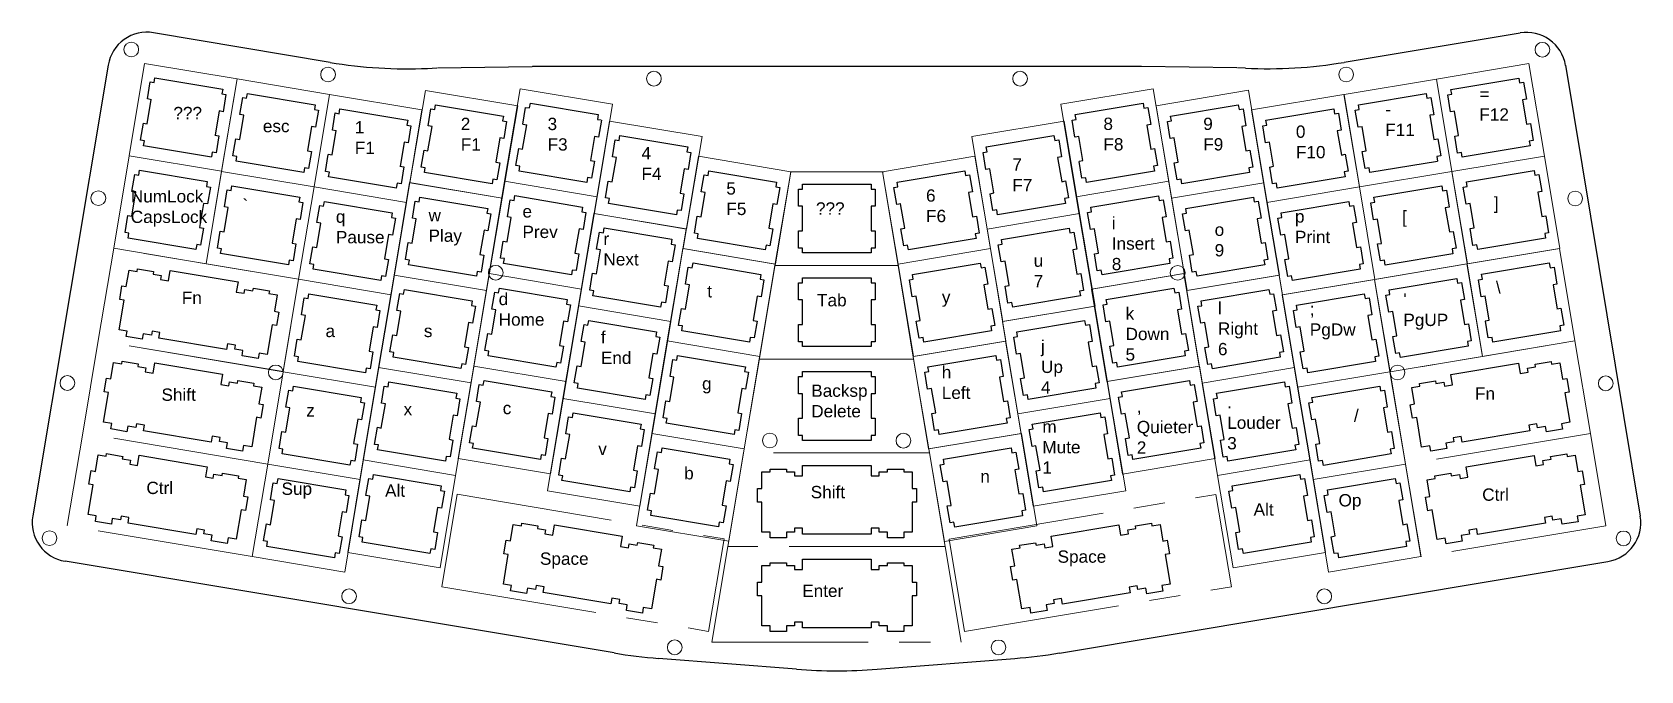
# Model space of a CAD drawing. Header units: millimetres. Extents: x -2 to 325, y 2 to 132.
import ezdxf

# ---------------------------------------------------------------- set-up
doc = ezdxf.new("R2010")
doc.units = ezdxf.units.MM
doc.linetypes.add('CENTER', pattern=[50.8, 31.75, -6.35, 6.35, -6.35])
doc.layers.add('layout', color=7, linetype='CENTER', lineweight=5, true_color=0xffffff)
doc.layers.add('screw_cuts', color=174, linetype='Continuous', lineweight=0, true_color=0x00007f)
for name, color, linetype, true_color in [('layout_labels', 3, 'Continuous', 0x00ff00), ('plate_border', 5, 'Continuous', 0x0000ff), ('switch_holes', 1, 'Continuous', 0xff0000)]:
    doc.layers.add(name, color=color, linetype=linetype, true_color=true_color)
doc.styles.add('textstyle0', font='')
doc.styles.add('textstyle1', font='')
doc.styles.add('textstyle10', font='')
doc.styles.add('textstyle11', font='')
doc.styles.add('textstyle12', font='')
doc.styles.add('textstyle13', font='')
doc.styles.add('textstyle14', font='')
doc.styles.add('textstyle15', font='')
doc.styles.add('textstyle16', font='')
doc.styles.add('textstyle17', font='')
doc.styles.add('textstyle18', font='')
doc.styles.add('textstyle19', font='')
doc.styles.add('textstyle2', font='')
doc.styles.add('textstyle20', font='')
doc.styles.add('textstyle21', font='')
doc.styles.add('textstyle22', font='')
doc.styles.add('textstyle23', font='')
doc.styles.add('textstyle24', font='')
doc.styles.add('textstyle25', font='')
doc.styles.add('textstyle26', font='')
doc.styles.add('textstyle27', font='')
doc.styles.add('textstyle28', font='')
doc.styles.add('textstyle29', font='')
doc.styles.add('textstyle3', font='')
doc.styles.add('textstyle30', font='')
doc.styles.add('textstyle31', font='')
doc.styles.add('textstyle32', font='')
doc.styles.add('textstyle33', font='')
doc.styles.add('textstyle34', font='')
doc.styles.add('textstyle35', font='')
doc.styles.add('textstyle36', font='')
doc.styles.add('textstyle37', font='')
doc.styles.add('textstyle38', font='')
doc.styles.add('textstyle39', font='')
doc.styles.add('textstyle4', font='')
doc.styles.add('textstyle40', font='')
doc.styles.add('textstyle41', font='')
doc.styles.add('textstyle42', font='')
doc.styles.add('textstyle43', font='')
doc.styles.add('textstyle44', font='')
doc.styles.add('textstyle45', font='')
doc.styles.add('textstyle46', font='')
doc.styles.add('textstyle47', font='')
doc.styles.add('textstyle48', font='')
doc.styles.add('textstyle49', font='')
doc.styles.add('textstyle5', font='')
doc.styles.add('textstyle50', font='')
doc.styles.add('textstyle51', font='')
doc.styles.add('textstyle52', font='')
doc.styles.add('textstyle53', font='')
doc.styles.add('textstyle54', font='')
doc.styles.add('textstyle55', font='')
doc.styles.add('textstyle56', font='')
doc.styles.add('textstyle57', font='')
doc.styles.add('textstyle58', font='')
doc.styles.add('textstyle59', font='')
doc.styles.add('textstyle6', font='')
doc.styles.add('textstyle60', font='')
doc.styles.add('textstyle61', font='')
doc.styles.add('textstyle62', font='')
doc.styles.add('textstyle63', font='')
doc.styles.add('textstyle64', font='')
doc.styles.add('textstyle65', font='')
doc.styles.add('textstyle7', font='')
doc.styles.add('textstyle8', font='')
doc.styles.add('textstyle9', font='')
doc.styles.get('textstyle0').set_extended_font_data('Liberation Sans')
doc.styles.get('textstyle1').set_extended_font_data('Liberation Sans')
doc.styles.get('textstyle10').set_extended_font_data('Liberation Sans')
doc.styles.get('textstyle11').set_extended_font_data('Liberation Sans')
doc.styles.get('textstyle12').set_extended_font_data('Liberation Sans')
doc.styles.get('textstyle13').set_extended_font_data('Liberation Sans')
doc.styles.get('textstyle14').set_extended_font_data('Liberation Sans')
doc.styles.get('textstyle15').set_extended_font_data('Liberation Sans')
doc.styles.get('textstyle16').set_extended_font_data('Liberation Sans')
doc.styles.get('textstyle17').set_extended_font_data('Liberation Sans')
doc.styles.get('textstyle18').set_extended_font_data('Liberation Sans')
doc.styles.get('textstyle19').set_extended_font_data('Liberation Sans')
doc.styles.get('textstyle2').set_extended_font_data('Liberation Sans')
doc.styles.get('textstyle20').set_extended_font_data('Liberation Sans')
doc.styles.get('textstyle21').set_extended_font_data('Liberation Sans')
doc.styles.get('textstyle22').set_extended_font_data('Liberation Sans')
doc.styles.get('textstyle23').set_extended_font_data('Liberation Sans')
doc.styles.get('textstyle24').set_extended_font_data('Liberation Sans')
doc.styles.get('textstyle25').set_extended_font_data('Liberation Sans')
doc.styles.get('textstyle26').set_extended_font_data('Liberation Sans')
doc.styles.get('textstyle27').set_extended_font_data('Liberation Sans')
doc.styles.get('textstyle28').set_extended_font_data('Liberation Sans')
doc.styles.get('textstyle29').set_extended_font_data('Liberation Sans')
doc.styles.get('textstyle3').set_extended_font_data('Liberation Sans')
doc.styles.get('textstyle30').set_extended_font_data('Liberation Sans')
doc.styles.get('textstyle31').set_extended_font_data('Liberation Sans')
doc.styles.get('textstyle32').set_extended_font_data('Liberation Sans')
doc.styles.get('textstyle33').set_extended_font_data('Liberation Sans')
doc.styles.get('textstyle34').set_extended_font_data('Liberation Sans')
doc.styles.get('textstyle35').set_extended_font_data('Liberation Sans')
doc.styles.get('textstyle36').set_extended_font_data('Liberation Sans')
doc.styles.get('textstyle37').set_extended_font_data('Liberation Sans')
doc.styles.get('textstyle38').set_extended_font_data('Liberation Sans')
doc.styles.get('textstyle39').set_extended_font_data('Liberation Sans')
doc.styles.get('textstyle4').set_extended_font_data('Liberation Sans')
doc.styles.get('textstyle40').set_extended_font_data('Liberation Sans')
doc.styles.get('textstyle41').set_extended_font_data('Liberation Sans')
doc.styles.get('textstyle42').set_extended_font_data('Liberation Sans')
doc.styles.get('textstyle43').set_extended_font_data('Liberation Sans')
doc.styles.get('textstyle44').set_extended_font_data('Liberation Sans')
doc.styles.get('textstyle45').set_extended_font_data('Liberation Sans')
doc.styles.get('textstyle46').set_extended_font_data('Liberation Sans')
doc.styles.get('textstyle47').set_extended_font_data('Liberation Sans')
doc.styles.get('textstyle48').set_extended_font_data('Liberation Sans')
doc.styles.get('textstyle49').set_extended_font_data('Liberation Sans')
doc.styles.get('textstyle5').set_extended_font_data('Liberation Sans')
doc.styles.get('textstyle50').set_extended_font_data('Liberation Sans')
doc.styles.get('textstyle51').set_extended_font_data('Liberation Sans')
doc.styles.get('textstyle52').set_extended_font_data('Liberation Sans')
doc.styles.get('textstyle53').set_extended_font_data('Liberation Sans')
doc.styles.get('textstyle54').set_extended_font_data('Liberation Sans')
doc.styles.get('textstyle55').set_extended_font_data('Liberation Sans')
doc.styles.get('textstyle56').set_extended_font_data('Liberation Sans')
doc.styles.get('textstyle57').set_extended_font_data('Liberation Sans')
doc.styles.get('textstyle58').set_extended_font_data('Liberation Sans')
doc.styles.get('textstyle59').set_extended_font_data('Liberation Sans')
doc.styles.get('textstyle6').set_extended_font_data('Liberation Sans')
doc.styles.get('textstyle60').set_extended_font_data('Liberation Sans')
doc.styles.get('textstyle61').set_extended_font_data('Liberation Sans')
doc.styles.get('textstyle62').set_extended_font_data('Liberation Sans')
doc.styles.get('textstyle63').set_extended_font_data('Liberation Sans')
doc.styles.get('textstyle64').set_extended_font_data('Liberation Sans')
doc.styles.get('textstyle65').set_extended_font_data('Liberation Sans')
doc.styles.get('textstyle7').set_extended_font_data('Liberation Sans')
doc.styles.get('textstyle8').set_extended_font_data('Liberation Sans')
doc.styles.get('textstyle9').set_extended_font_data('Liberation Sans')

msp = doc.modelspace()

# ---------------------------------------------------------------- texts
at = {"layer": 'layout_labels', "char_height": 2.5, "attachment_point": 1}
for s, insert, style in [('=\\PF12', (292.51, 120.64), 'textstyle34'), ('???', (26.96, 116.76), 'textstyle0'), ('2\\PF1', (85.4, 114.55), 'textstyle44'), ('3\\PF3', (103.05, 114.55), 'textstyle43'), ('8\\PF8', (216.07, 114.57), 'textstyle38'), ('9\\PF9', (236.37, 114.57), 'textstyle37'), ('-\\PF11', (273.37, 117.51), 'textstyle35'), ('esc', (45.15, 114.11), 'textstyle50'), ('1\\PF1', (63.85, 113.86), 'textstyle45'), ('0\\PF10', (255.21, 112.98), 'textstyle36'), ('4\\PF4', (122.14, 108.6), 'textstyle42'), ('7\\PF7', (197.55, 106.28), 'textstyle39'), ('5\\PF5', (139.39, 101.44), 'textstyle41'), ('NumLock\\PCapsLock', (18.3, 99.83), 'textstyle49'), ('`', (41, 98), 'textstyle48'), ('6\\PF6', (180, 100), 'textstyle40'), (']', (295.45, 98.47), 'textstyle33'), ('q\\PPause', (60, 95.7), 'textstyle65'), ('w\\PPlay', (78.84, 96), 'textstyle64'), ('e\\PPrev', (97.94, 96.77), 'textstyle63'), ('???', (157.62, 97.36), 'textstyle1'), ('p\\PPrint', (255.02, 95.74), 'textstyle31'), ('[\\P', (276.78, 95.65), 'textstyle32'), ('i\\PInsert\\P8', (217.77, 94.4), 'textstyle21'), ('o\\P9', (238.69, 93.04), 'textstyle22'), ('r\\PNext', (114.4, 91.19), 'textstyle62'), ('u\\P7', (201.89, 86.75), 'textstyle18'), ('Fn', (28.67, 79.22), 'textstyle9'), ('d\\PHome', (93.1, 78.96), 'textstyle58'), ('t', (135.51, 80.53), 'textstyle61'), ('Tab', (157.84, 78.71), 'textstyle12'), ('y', (183.22, 79.37), 'textstyle15'), ("'\\PPgUP", (277.06, 78.88), 'textstyle29'), ('\\\\', (295.88, 81.32), 'textstyle28'), ('k\\PDown\\P5', (220.57, 76.02), 'textstyle20'), ('l\\PRight\\P6', (239.36, 77.11), 'textstyle23'), (';\\PPgDw', (258.04, 76.91), 'textstyle30'), ('a', (57.89, 72.46), 'textstyle60'), ('s', (77.89, 72.46), 'textstyle59'), ('f\\PEnd', (113.88, 71.17), 'textstyle57'), ('j\\PUp\\P4', (203.38, 69.33), 'textstyle17'), ('h\\PLeft', (183.2, 64.07), 'textstyle14'), ('Shift', (24.54, 59.51), 'textstyle8'), ('g', (134.46, 61.77), 'textstyle56'), ('Backsp\\PDelete', (156.66, 60.32), 'textstyle11'), ('Fn', (291.63, 59.74), 'textstyle6'), ('z', (53.97, 56.3), 'textstyle55'), ('x', (73.77, 56.56), 'textstyle54'), ('c', (93.93, 56.78), 'textstyle53'), ('.\\PLouder\\P3', (241.24, 57.98), 'textstyle25'), ('m\\PMute\\P1', (203.65, 53.01), 'textstyle16'), (',\\PQuieter\\P2', (222.86, 57.1), 'textstyle19'), ('/', (267.01, 55.27), 'textstyle27'), ('v', (113.36, 48.49), 'textstyle52'), ('b', (130.82, 43.54), 'textstyle51'), ('Ctrl', (21.47, 40.56), 'textstyle7'), ('Sup', (48.95, 40.39), 'textstyle47'), ('Alt', (70, 40), 'textstyle46'), ('Shift', (156.55, 39.7), 'textstyle4'), ('n', (191.04, 42.9), 'textstyle13'), ('Ctrl', (293.09, 39.19), 'textstyle5'), ('Alt', (246.61, 36.17), 'textstyle24'), ('Op', (263.88, 38.04), 'textstyle26'), ('Space', (101.49, 26.17), 'textstyle2'), ('Space', (206.75, 26.59), 'textstyle3'), ('Enter', (154.82, 19.63), 'textstyle10')]:
    msp.add_mtext(s, dxfattribs=dict(at, insert=insert, style=style))

# ---------------------------------------------------------------- linework, layer by layer
at = {"layer": 'layout'}
for p, q in [((17.97, 106.82), (21.11, 125.6)), ((21.11, 125.6), (39.9, 122.46)), ((283.79, 122.41), (302.58, 125.55)), ((302.58, 125.55), (305.73, 106.76)), ((39.9, 122.46), (36.76, 103.67)), ((36.77, 103.66), (39.92, 122.45)), ((39.92, 122.45), (58.71, 119.3)), ((264.99, 119.27), (283.77, 122.41)), ((283.77, 122.41), (286.92, 103.62)), ((286.94, 103.62), (283.79, 122.41)), ((58.71, 119.3), (55.56, 100.51)), ((55.58, 100.5), (58.72, 119.29)), ((58.72, 119.29), (77.51, 116.14)), ((75.05, 101.33), (78.2, 120.12)), ((78.2, 120.12), (96.99, 116.98)), ((94.31, 101.66), (97.45, 120.45)), ((97.45, 120.45), (116.24, 117.3)), ((207.41, 117.29), (226.2, 120.43)), ((226.2, 120.43), (229.34, 101.64)), ((226.78, 116.99), (245.57, 120.13)), ((245.57, 120.13), (248.71, 101.35)), ((246.18, 116.13), (264.96, 119.28)), ((264.96, 119.28), (268.11, 100.49)), ((268.13, 100.48), (264.99, 119.27)), ((77.51, 116.14), (74.37, 97.35)), ((96.99, 116.98), (93.84, 98.19)), ((116.24, 117.3), (113.1, 98.51)), ((210.55, 98.5), (207.41, 117.29)), ((229.92, 98.2), (226.78, 116.99)), ((249.32, 97.34), (246.18, 116.13)), ((112.53, 95.07), (115.67, 113.86)), ((115.67, 113.86), (134.46, 110.71)), ((189.3, 110.71), (208.09, 113.86)), ((208.09, 113.86), (211.24, 95.07)), ((134.46, 110.71), (131.32, 91.92)), ((192.45, 91.93), (189.3, 110.71)), ((14.82, 88.03), (17.97, 106.82)), ((17.97, 106.82), (36.76, 103.67)), ((36.76, 103.67), (17.97, 106.82)), ((130.59, 87.94), (133.74, 106.73)), ((133.74, 106.73), (152.52, 103.59)), ((171.16, 103.58), (189.95, 106.73)), ((189.95, 106.73), (193.09, 87.94)), ((286.94, 103.62), (305.73, 106.76)), ((305.73, 106.76), (286.94, 103.62)), ((305.73, 106.76), (308.87, 87.97)), ((36.76, 103.67), (33.61, 84.88)), ((33.63, 84.87), (36.77, 103.66)), ((36.77, 103.66), (55.56, 100.51)), ((55.56, 100.51), (36.77, 103.66)), ((91.17, 82.87), (94.31, 101.66)), ((94.31, 101.66), (113.1, 98.51)), ((113.1, 98.51), (94.31, 101.66)), ((149.27, 84.54), (152.49, 103.59)), ((152.52, 103.59), (149.38, 84.8)), ((152.35, 103.59), (171.4, 103.59)), ((174.31, 84.8), (171.16, 103.58)), ((174.35, 84.54), (171.16, 103.58)), ((210.55, 98.5), (229.34, 101.64)), ((229.34, 101.64), (210.55, 98.5)), ((229.34, 101.64), (232.48, 82.86)), ((268.13, 100.48), (286.92, 103.62)), ((286.92, 103.62), (268.13, 100.48)), ((286.92, 103.62), (290.06, 84.84)), ((290.08, 84.83), (286.94, 103.62)), ((55.56, 100.51), (52.42, 81.72)), ((52.43, 81.71), (55.58, 100.5)), ((55.58, 100.5), (74.37, 97.35)), ((74.37, 97.35), (55.58, 100.5)), ((71.85, 82.57), (74.99, 101.36)), ((74.99, 101.36), (93.78, 98.21)), ((93.84, 98.19), (75.05, 101.33)), ((93.78, 98.21), (90.64, 79.43)), ((113.1, 98.51), (109.95, 79.72)), ((213.69, 79.71), (210.55, 98.5)), ((229.92, 98.2), (248.71, 101.35)), ((248.71, 101.35), (229.92, 98.2)), ((233.07, 79.41), (229.92, 98.2)), ((248.71, 101.35), (251.85, 82.56)), ((249.32, 97.34), (268.11, 100.49)), ((268.11, 100.49), (249.32, 97.34)), ((268.11, 100.49), (271.25, 81.7)), ((271.27, 81.69), (268.13, 100.48)), ((74.37, 97.35), (71.22, 78.57)), ((109.32, 76.3), (112.47, 95.09)), ((112.47, 95.09), (131.26, 91.95)), ((131.32, 91.92), (112.53, 95.07)), ((192.45, 91.93), (211.24, 95.07)), ((211.24, 95.07), (192.45, 91.93)), ((211.24, 95.07), (214.38, 76.28)), ((252.46, 78.56), (249.32, 97.34)), ((131.26, 91.95), (128.11, 73.16)), ((195.59, 73.14), (192.45, 91.93)), ((11.68, 69.24), (14.82, 88.03)), ((33.61, 84.88), (14.82, 88.03)), ((52.42, 81.72), (14.82, 88.03)), ((127.39, 69.18), (130.53, 87.97)), ((130.53, 87.97), (149.32, 84.82)), ((149.38, 84.8), (130.59, 87.94)), ((174.31, 84.8), (193.09, 87.94)), ((193.09, 87.94), (174.31, 84.8)), ((193.09, 87.94), (196.24, 69.15)), ((290.02, 84.83), (308.81, 87.97)), ((308.87, 87.97), (290.08, 84.83)), ((308.81, 87.97), (311.95, 69.19)), ((52.42, 81.72), (33.63, 84.87)), ((68.7, 63.78), (71.85, 82.57)), ((71.85, 82.57), (90.64, 79.43)), ((90.64, 79.43), (71.85, 82.57)), ((88.02, 64.08), (91.17, 82.87)), ((91.17, 82.87), (109.95, 79.72)), ((109.95, 79.72), (91.17, 82.87)), ((146.09, 65.49), (149.27, 84.54)), ((149.32, 84.82), (146.18, 66.03)), ((149.27, 84.54), (174.35, 84.54)), ((177.45, 66.01), (174.31, 84.8)), ((174.35, 84.54), (177.47, 65.49)), ((213.63, 79.71), (232.42, 82.86)), ((232.48, 82.86), (213.69, 79.71)), ((232.42, 82.86), (235.56, 64.07)), ((233, 79.42), (251.79, 82.56)), ((251.85, 82.56), (233.07, 79.41)), ((251.79, 82.56), (254.93, 63.77)), ((271.21, 81.69), (290, 84.84)), ((290.06, 84.84), (271.27, 81.69)), ((290, 84.84), (293.14, 66.05)), ((293.16, 66.04), (290.02, 84.83)), ((49.27, 62.94), (52.42, 81.72)), ((49.29, 62.92), (52.43, 81.71)), ((52.43, 81.71), (71.22, 78.57)), ((71.22, 78.57), (52.43, 81.71)), ((71.22, 78.57), (68.08, 59.78)), ((90.64, 79.43), (87.49, 60.64)), ((109.95, 79.72), (106.81, 60.93)), ((216.77, 60.92), (213.63, 79.71)), ((236.15, 60.63), (233, 79.42)), ((252.4, 78.56), (271.19, 81.7)), ((255.54, 59.77), (252.4, 78.56)), ((271.25, 81.7), (252.46, 78.56)), ((271.19, 81.7), (274.33, 62.91)), ((274.35, 62.91), (271.21, 81.69)), ((106.18, 57.51), (109.32, 76.3)), ((109.32, 76.3), (128.11, 73.16)), ((128.11, 73.16), (109.32, 76.3)), ((195.53, 73.14), (214.32, 76.28)), ((214.38, 76.28), (195.59, 73.14)), ((214.32, 76.28), (217.46, 57.49)), ((128.11, 73.16), (124.97, 54.37)), ((198.67, 54.35), (195.53, 73.14)), ((8.54, 50.45), (11.68, 69.24)), ((49.27, 62.93), (11.68, 69.24)), ((49.27, 62.94), (11.68, 69.24)), ((124.24, 50.39), (127.39, 69.18)), ((127.39, 69.18), (146.18, 66.03)), ((146.18, 66.03), (127.39, 69.18)), ((177.39, 66.01), (196.17, 69.15)), ((196.24, 69.15), (177.45, 66.01)), ((196.17, 69.15), (199.32, 50.36)), ((311.96, 69.18), (274.37, 62.9)), ((311.95, 69.19), (293.16, 66.04)), ((315.11, 50.39), (311.96, 69.18)), ((142.9, 46.44), (146.09, 65.49)), ((146.18, 66.03), (143.03, 47.24)), ((146.09, 65.49), (177.47, 65.49)), ((180.53, 47.22), (177.39, 66.01)), ((177.47, 65.49), (180.73, 46.43)), ((293.14, 66.05), (274.35, 62.91)), ((46.13, 44.15), (49.27, 62.93)), ((46.15, 44.13), (49.29, 62.92)), ((49.29, 62.92), (68.08, 59.78)), ((68.08, 59.78), (49.29, 62.92)), ((65.56, 44.99), (68.7, 63.78)), ((68.7, 63.78), (87.49, 60.64)), ((87.49, 60.64), (68.7, 63.78)), ((84.88, 45.29), (88.02, 64.08)), ((88.02, 64.08), (106.81, 60.93)), ((106.81, 60.93), (88.02, 64.08)), ((235.56, 64.07), (216.77, 60.92)), ((216.84, 60.92), (235.63, 64.07)), ((235.63, 64.07), (238.77, 45.28)), ((236.15, 60.63), (254.93, 63.77)), ((254.93, 63.77), (236.15, 60.63)), ((254.93, 63.77), (258.08, 44.98)), ((255.54, 59.77), (274.33, 62.91)), ((274.33, 62.91), (255.54, 59.77)), ((274.33, 62.91), (277.48, 44.12)), ((277.51, 44.11), (274.37, 62.9)), ((68.08, 59.78), (64.93, 40.99)), ((87.49, 60.64), (84.35, 41.85)), ((106.81, 60.93), (103.67, 42.15)), ((219.98, 42.13), (216.84, 60.92)), ((239.29, 41.84), (236.15, 60.63)), ((258.69, 40.98), (255.54, 59.77)), ((103.04, 38.73), (106.18, 57.51)), ((106.18, 57.51), (124.97, 54.37)), ((124.97, 54.37), (106.18, 57.51)), ((198.67, 54.35), (217.46, 57.49)), ((217.46, 57.49), (198.67, 54.35)), ((217.46, 57.49), (220.6, 38.71)), ((124.97, 54.37), (121.82, 35.58)), ((201.81, 35.56), (198.67, 54.35)), ((5.39, 31.66), (8.54, 50.45)), ((46.13, 44.14), (8.54, 50.45)), ((46.13, 44.15), (8.54, 50.45)), ((121.1, 31.6), (124.24, 50.39)), ((124.24, 50.39), (143.03, 47.24)), ((143.03, 47.24), (124.24, 50.39)), ((199.32, 50.36), (180.53, 47.22)), ((180.59, 47.22), (199.38, 50.36)), ((199.38, 50.36), (202.53, 31.57)), ((315.11, 50.39), (277.51, 44.11)), ((315.11, 50.39), (277.51, 44.11)), ((318.25, 31.6), (315.11, 50.39)), ((139.71, 27.39), (142.9, 46.44)), ((143.03, 47.24), (139.89, 28.46)), ((180.73, 46.43), (142.9, 46.44)), ((183.74, 28.43), (180.59, 47.22)), ((180.73, 46.43), (183.91, 27.39)), ((42.99, 25.36), (46.13, 44.14)), ((43, 25.34), (46.15, 44.13)), ((46.15, 44.13), (64.93, 40.99)), ((64.93, 40.99), (46.15, 44.13)), ((62.42, 26.2), (65.56, 44.99)), ((65.56, 44.99), (84.35, 41.85)), ((84.35, 41.85), (65.56, 44.99)), ((103.67, 42.15), (84.88, 45.29)), ((238.77, 45.28), (219.98, 42.13)), ((239.29, 41.84), (258.08, 44.98)), ((258.08, 44.98), (239.29, 41.84)), ((258.08, 44.98), (261.22, 26.19)), ((258.69, 40.98), (277.48, 44.12)), ((277.48, 44.12), (258.69, 40.98)), ((277.48, 44.12), (280.62, 25.34)), ((280.65, 25.32), (277.51, 44.11)), ((64.93, 40.99), (61.79, 22.2)), ((84.35, 41.85), (81.2, 23.06)), ((242.43, 23.05), (239.29, 41.84)), ((261.83, 22.19), (258.69, 40.98)), ((84.68, 38), (81.54, 19.21)), ((84.68, 38), (138.93, 28.92)), ((121.82, 35.58), (103.04, 38.73)), ((184.7, 28.9), (238.95, 37.98)), ((220.6, 38.71), (201.81, 35.56)), ((238.95, 37.98), (242.09, 19.19)), ((42.99, 25.36), (5.39, 31.66)), ((139.89, 28.46), (121.1, 31.6)), ((202.53, 31.57), (183.74, 28.43)), ((318.25, 31.6), (280.65, 25.32)), ((81.2, 23.06), (62.42, 26.2)), ((138.93, 28.92), (135.79, 10.13)), ((136.46, 7.96), (139.71, 27.39)), ((183.91, 27.39), (139.71, 27.39)), ((187.17, 7.95), (183.91, 27.39)), ((184.7, 28.9), (187.84, 10.11)), ((261.22, 26.19), (242.43, 23.05)), ((61.79, 22.2), (43, 25.34)), ((280.62, 25.34), (261.83, 22.19)), ((81.54, 19.21), (135.79, 10.13)), ((187.84, 10.11), (242.09, 19.19)), ((136.46, 7.96), (187.17, 7.95))]:
    msp.add_line(p, q, dxfattribs=at)
at = {"layer": 'plate_border'}
for p, q in [((58.84, 125.81), (22.91, 131.84)), ((265.02, 125.82), (300.82, 131.79)), ((13.69, 125.27), (-1.65, 33.6)), ((78.65, 124.59), (80.53, 124.67)), ((80.66, 124.68), (99.92, 125)), ((223.74, 125), (100, 125)), ((243.18, 124.7), (223.81, 125)), ((244.95, 124.62), (243.34, 124.7)), ((310.03, 125.21), (325.24, 33.55)), ((116.57, 5.75), (4.93, 24.39)), ((207.12, 5.74), (318.66, 24.35)), ((153.64, 2.44), (125.62, 4.65)), ((170.07, 2.44), (198.03, 4.63))]:
    msp.add_line(p, q, dxfattribs=at)
for centre, radius, start, end in [((21.59, 123.95), 8, 80.4776, 170.5), ((302.14, 123.9), 8, 9.4184, 99.4776), ((74.55, 219.5), 95, 260.4776, 272.4721), ((249.38, 219.52), 95, 267.329, 279.4776), ((6.24, 32.28), 8, 170.5, 260.5257), ((317.35, 32.24), 8, 279.4718, 9.4184), ((133.85, 109.32), 105, 260.5257, 265.5041), ((189.84, 109.31), 105, 274.4743, 279.4718), ((161.87, 107.12), 105, 265.5041, 274.4743)]:
    msp.add_arc(centre, radius, start, end, dxfattribs=at)
at = {"layer": 'screw_cuts'}
for centre in [(18.39, 128.43), (305.34, 128.38), (58.42, 123.35), (265.43, 123.35), (124.66, 122.5), (199.13, 122.5), (11.7, 98.21), (311.99, 98.14), (92.51, 83.04), (231.17, 83.03), (47.78, 62.78), (275.87, 62.76), (5.41, 60.63), (318.22, 60.56), (148.24, 48.94), (175.41, 48.91), (1.77, 29.08), (321.82, 29.04), (62.69, 17.28), (260.97, 17.26), (128.91, 6.89), (194.73, 6.88)]:
    msp.add_circle(centre, 1.5, dxfattribs=at)
at = {"layer": 'switch_holes'}
for p, q in [((21.67, 118.38), (22.24, 121.83)), ((22.24, 121.83), (23.05, 121.7)), ((23.05, 121.7), (23.21, 122.67)), ((23.21, 122.67), (36.99, 120.36)), ((286.73, 120.31), (300.51, 122.61)), ((300.51, 122.61), (300.67, 121.65)), ((300.67, 121.65), (301.47, 121.78)), ((301.49, 121.77), (302.07, 118.32)), ((21.64, 113.31), (22.47, 118.25)), ((22.48, 118.23), (21.68, 118.37)), ((36.99, 120.36), (36.82, 119.39)), ((36.82, 119.39), (37.63, 119.26)), ((37.64, 119.25), (37.06, 115.79)), ((40.47, 115.22), (41.05, 118.67)), ((41.05, 118.67), (41.85, 118.54)), ((41.85, 118.54), (42.01, 119.51)), ((42.01, 119.51), (55.79, 117.2)), ((267.92, 117.17), (281.7, 119.48)), ((281.7, 119.48), (281.86, 118.51)), ((281.86, 118.51), (282.67, 118.65)), ((282.68, 118.64), (283.26, 115.18)), ((286.09, 119.21), (286.89, 119.34)), ((286.67, 115.76), (286.09, 119.21)), ((286.89, 119.34), (286.73, 120.31)), ((302.07, 118.32), (301.26, 118.19)), ((301.26, 118.19), (302.09, 113.25)), ((36.26, 115.93), (35.43, 110.99)), ((37.06, 115.79), (36.26, 115.93)), ((40.45, 110.15), (41.27, 115.09)), ((41.28, 115.08), (40.48, 115.21)), ((55.79, 117.2), (55.63, 116.23)), ((55.63, 116.23), (56.43, 116.1)), ((56.44, 116.09), (55.86, 112.64)), ((59.28, 112.06), (59.86, 115.52)), ((59.86, 115.52), (60.66, 115.38)), ((60.66, 115.38), (60.82, 116.35)), ((60.82, 116.35), (74.6, 114.04)), ((78.75, 112.9), (79.33, 116.35)), ((79.33, 116.35), (80.13, 116.22)), ((80.13, 116.22), (80.29, 117.18)), ((80.29, 117.18), (94.07, 114.88)), ((94.07, 114.88), (93.91, 113.91)), ((98.01, 113.22), (98.59, 116.67)), ((98.59, 116.67), (99.39, 116.54)), ((99.39, 116.54), (99.55, 117.51)), ((99.55, 117.51), (113.33, 115.2)), ((113.33, 115.2), (113.17, 114.23)), ((210.35, 115.19), (224.12, 117.5)), ((210.51, 114.23), (210.35, 115.19)), ((224.12, 117.5), (224.29, 116.53)), ((224.29, 116.53), (225.09, 116.67)), ((225.1, 116.66), (225.68, 113.2)), ((229.72, 114.89), (243.49, 117.2)), ((229.88, 113.93), (229.72, 114.89)), ((243.49, 117.2), (243.66, 116.23)), ((243.66, 116.23), (244.46, 116.37)), ((244.46, 116.37), (245.04, 112.91)), ((249.11, 114.04), (262.89, 116.34)), ((262.89, 116.34), (263.05, 115.38)), ((263.05, 115.38), (263.86, 115.51)), ((263.86, 115.51), (264.43, 112.06)), ((267.28, 116.07), (268.09, 116.21)), ((267.86, 112.62), (267.28, 116.07)), ((268.09, 116.21), (267.92, 117.17)), ((283.26, 115.18), (282.46, 115.05)), ((282.46, 115.05), (283.28, 110.11)), ((287.49, 115.88), (286.68, 115.75)), ((288.3, 110.95), (287.47, 115.89)), ((20.27, 109.98), (20.85, 113.43)), ((20.84, 113.44), (21.64, 113.31)), ((55.06, 112.77), (54.24, 107.83)), ((55.86, 112.64), (55.06, 112.77)), ((59.25, 106.99), (60.08, 111.93)), ((60.09, 111.92), (59.29, 112.05)), ((74.6, 114.04), (74.44, 113.08)), ((74.44, 113.08), (75.24, 112.94)), ((75.25, 112.93), (74.67, 109.48)), ((78.73, 107.83), (79.55, 112.77)), ((79.55, 112.77), (78.75, 112.9)), ((93.91, 113.91), (94.71, 113.78)), ((94.71, 113.78), (94.13, 110.33)), ((97.98, 108.15), (98.81, 113.09)), ((98.82, 113.07), (98.02, 113.21)), ((113.17, 114.23), (113.97, 114.1)), ((113.98, 114.09), (113.4, 110.63)), ((209.71, 114.09), (210.51, 114.23)), ((210.28, 110.64), (209.71, 114.09)), ((225.68, 113.2), (224.88, 113.07)), ((224.88, 113.07), (225.7, 108.13)), ((229.08, 113.79), (229.88, 113.93)), ((229.65, 110.34), (229.08, 113.79)), ((245.04, 112.91), (244.23, 112.78)), ((244.23, 112.78), (245.06, 107.84)), ((248.47, 112.94), (249.28, 113.07)), ((249.05, 109.48), (248.47, 112.94)), ((249.28, 113.07), (249.11, 114.04)), ((264.43, 112.06), (263.63, 111.92)), ((263.63, 111.92), (264.46, 106.98)), ((268.68, 112.74), (267.87, 112.61)), ((269.49, 107.81), (268.66, 112.75)), ((302.08, 113.26), (302.88, 113.39)), ((302.88, 113.39), (303.46, 109.94)), ((21.07, 109.84), (20.27, 109.98)), ((20.91, 108.87), (21.07, 109.84)), ((34.69, 106.57), (20.91, 108.87)), ((35.42, 111), (36.22, 110.87)), ((36.22, 110.87), (35.64, 107.41)), ((39.08, 106.82), (39.66, 110.27)), ((39.65, 110.28), (40.45, 110.15)), ((73.87, 109.61), (73.04, 104.67)), ((74.67, 109.48), (73.87, 109.61)), ((77.35, 104.51), (77.92, 107.96)), ((77.92, 107.96), (78.73, 107.83)), ((93.33, 110.46), (92.51, 105.52)), ((94.13, 110.33), (93.33, 110.46)), ((96.61, 104.82), (97.19, 108.27)), ((97.18, 108.28), (97.98, 108.15)), ((112.6, 110.77), (111.77, 105.83)), ((113.4, 110.63), (112.6, 110.77)), ((116.23, 106.63), (116.81, 110.09)), ((116.81, 110.09), (117.61, 109.95)), ((117.61, 109.95), (117.77, 110.92)), ((117.77, 110.92), (131.55, 108.61)), ((131.55, 108.61), (131.39, 107.65)), ((192.24, 108.62), (206.02, 110.92)), ((192.4, 107.65), (192.24, 108.62)), ((206.02, 110.92), (206.18, 109.96)), ((206.18, 109.96), (206.98, 110.09)), ((206.98, 110.09), (207.56, 106.64)), ((211.1, 110.76), (210.3, 110.63)), ((211.91, 105.83), (211.08, 110.77)), ((225.69, 108.14), (226.49, 108.27)), ((226.49, 108.27), (227.07, 104.82)), ((230.46, 110.47), (229.65, 110.34)), ((231.28, 105.53), (230.46, 110.47)), ((245.06, 107.84), (245.86, 107.97)), ((245.86, 107.97), (246.44, 104.52)), ((249.85, 109.62), (249.05, 109.48)), ((250.68, 104.68), (249.85, 109.62)), ((283.27, 110.12), (284.07, 110.25)), ((284.07, 110.25), (284.65, 106.8)), ((287.5, 110.82), (288.3, 110.95)), ((288.09, 107.35), (287.51, 110.81)), ((302.83, 108.83), (289.05, 106.52)), ((303.46, 109.94), (302.66, 109.8)), ((302.66, 109.8), (302.82, 108.84)), ((34.84, 107.55), (34.68, 106.58)), ((35.64, 107.41), (34.84, 107.55)), ((39.88, 106.68), (39.08, 106.82)), ((39.72, 105.72), (39.88, 106.68)), ((53.5, 103.41), (39.72, 105.72)), ((54.23, 107.84), (55.03, 107.71)), ((55.03, 107.71), (54.45, 104.26)), ((57.88, 103.66), (58.46, 107.11)), ((58.45, 107.12), (59.25, 106.99)), ((73.03, 104.68), (73.83, 104.55)), ((92.51, 105.52), (93.31, 105.39)), ((93.31, 105.39), (92.73, 101.93)), ((97.42, 104.68), (96.61, 104.82)), ((97.25, 103.72), (97.42, 104.68)), ((111.76, 105.84), (112.56, 105.71)), ((112.56, 105.71), (111.99, 102.26)), ((116.2, 101.56), (117.03, 106.5)), ((117.03, 106.5), (116.23, 106.63)), ((131.39, 107.65), (132.19, 107.51)), ((132.19, 107.51), (131.61, 104.06)), ((191.6, 107.52), (192.4, 107.65)), ((192.18, 104.06), (191.6, 107.52)), ((207.56, 106.64), (206.76, 106.5)), ((206.76, 106.5), (207.59, 101.56)), ((211.11, 105.7), (211.91, 105.83)), ((211.7, 102.24), (211.12, 105.69)), ((227.07, 104.82), (226.27, 104.69)), ((226.27, 104.69), (226.43, 103.72)), ((230.48, 105.4), (231.28, 105.53)), ((231.06, 101.95), (230.48, 105.4)), ((249.88, 104.54), (250.68, 104.68)), ((264.46, 106.98), (265.26, 107.12)), ((265.26, 107.12), (265.84, 103.67)), ((268.69, 107.68), (269.49, 107.81)), ((269.28, 104.22), (268.7, 107.67)), ((284.02, 105.69), (270.24, 103.39)), ((284.65, 106.8), (283.85, 106.67)), ((283.85, 106.67), (284.01, 105.7)), ((288.89, 107.49), (288.09, 107.35)), ((289.05, 106.52), (288.89, 107.49)), ((18.52, 99.59), (19.1, 103.04)), ((19.1, 103.04), (19.9, 102.91)), ((19.9, 102.91), (20.06, 103.88)), ((20.06, 103.88), (33.84, 101.57)), ((33.84, 101.57), (33.68, 100.6)), ((53.65, 104.39), (53.49, 103.42)), ((54.45, 104.26), (53.65, 104.39)), ((58.68, 103.52), (57.88, 103.66)), ((58.52, 102.56), (58.68, 103.52)), ((72.3, 100.25), (58.52, 102.56)), ((73.83, 104.55), (73.26, 101.1)), ((78.15, 104.37), (77.35, 104.51)), ((77.99, 103.41), (78.15, 104.37)), ((91.77, 101.1), (77.99, 103.41)), ((91.93, 102.07), (91.77, 101.1)), ((92.73, 101.93), (91.93, 102.07)), ((111.03, 101.41), (97.25, 103.72)), ((111.19, 102.39), (111.02, 101.42)), ((111.99, 102.26), (111.19, 102.39)), ((114.82, 98.24), (115.4, 101.69)), ((115.4, 101.69), (116.2, 101.56)), ((130.81, 104.19), (129.98, 99.25)), ((131.61, 104.06), (130.81, 104.19)), ((134.29, 99.51), (134.87, 102.96)), ((134.87, 102.96), (135.67, 102.83)), ((135.67, 102.83), (135.83, 103.79)), ((135.83, 103.79), (149.61, 101.49)), ((149.61, 101.49), (149.45, 100.52)), ((174.1, 101.49), (187.88, 103.79)), ((174.26, 100.52), (174.1, 101.49)), ((187.88, 103.79), (188.04, 102.83)), ((188.04, 102.83), (188.84, 102.96)), ((188.86, 102.95), (189.43, 99.5)), ((192.98, 104.2), (192.18, 104.06)), ((193.81, 99.26), (192.98, 104.2)), ((207.59, 101.56), (208.39, 101.7)), ((208.39, 101.7), (208.97, 98.25)), ((212.5, 102.37), (211.7, 102.24)), ((212.66, 101.4), (212.5, 102.37)), ((226.44, 103.71), (212.66, 101.4)), ((231.86, 102.08), (231.06, 101.95)), ((232.02, 101.12), (231.86, 102.08)), ((245.8, 103.42), (232.02, 101.12)), ((246.44, 104.52), (245.64, 104.39)), ((245.64, 104.39), (245.8, 103.42)), ((250.46, 101.09), (249.88, 104.54)), ((265.2, 102.56), (251.42, 100.26)), ((265.84, 103.67), (265.04, 103.53)), ((265.04, 103.53), (265.2, 102.56)), ((270.08, 104.35), (269.28, 104.22)), ((270.24, 103.39), (270.08, 104.35)), ((289.88, 101.52), (303.66, 103.83)), ((290.04, 100.55), (289.88, 101.52)), ((303.66, 103.83), (303.82, 102.86)), ((303.82, 102.86), (304.62, 102.99)), ((304.62, 102.99), (305.2, 99.54)), ((18.5, 94.52), (19.32, 99.46)), ((19.32, 99.46), (18.52, 99.59)), ((33.68, 100.6), (34.48, 100.47)), ((34.48, 100.47), (33.9, 97.02)), ((37.33, 96.43), (37.91, 99.89)), ((37.91, 99.89), (38.71, 99.75)), ((38.71, 99.75), (38.87, 100.72)), ((38.87, 100.72), (52.65, 98.41)), ((52.65, 98.41), (52.49, 97.45)), ((72.45, 101.23), (72.29, 100.26)), ((73.26, 101.1), (72.45, 101.23)), ((76.93, 97.45), (77.09, 98.42)), ((77.09, 98.42), (90.87, 96.11)), ((96.24, 97.75), (96.41, 98.72)), ((96.41, 98.72), (110.18, 96.41)), ((115.62, 98.11), (114.82, 98.24)), ((129.98, 99.25), (130.78, 99.12)), ((130.78, 99.12), (130.21, 95.67)), ((134.27, 94.43), (135.09, 99.37)), ((135.09, 99.37), (134.29, 99.51)), ((149.45, 100.52), (150.25, 100.39)), ((150.25, 100.39), (149.67, 96.93)), ((154.09, 96.56), (154.09, 100.06)), ((154.09, 100.06), (154.9, 100.06)), ((154.9, 101.04), (168.87, 101.04)), ((154.9, 100.06), (154.9, 101.04)), ((168.87, 101.04), (168.87, 100.06)), ((168.87, 100.06), (169.69, 100.06)), ((169.69, 100.06), (169.69, 96.56)), ((173.46, 100.39), (174.26, 100.52)), ((174.04, 96.93), (173.46, 100.39)), ((189.43, 99.5), (188.63, 99.37)), ((188.63, 99.37), (189.46, 94.43)), ((193.01, 99.12), (193.81, 99.26)), ((193.58, 95.67), (193.01, 99.12)), ((208.97, 98.25), (208.16, 98.11)), ((213.49, 96.4), (227.27, 98.71)), ((227.27, 98.71), (227.43, 97.74)), ((232.8, 96.11), (246.57, 98.41)), ((246.57, 98.41), (246.74, 97.45)), ((251.26, 101.23), (250.46, 101.09)), ((251.42, 100.26), (251.26, 101.23)), ((271.07, 98.38), (284.85, 100.69)), ((271.23, 97.42), (271.07, 98.38)), ((284.85, 100.69), (285.01, 99.72)), ((285.01, 99.72), (285.81, 99.86)), ((285.81, 99.86), (286.39, 96.4)), ((289.24, 100.42), (290.04, 100.55)), ((289.81, 96.97), (289.24, 100.42)), ((305.2, 99.54), (304.39, 99.41)), ((304.39, 99.41), (305.22, 94.47)), ((33.1, 97.15), (32.28, 92.21)), ((33.9, 97.02), (33.1, 97.15)), ((37.3, 91.36), (38.13, 96.3)), ((38.13, 96.3), (37.33, 96.43)), ((52.49, 97.45), (53.29, 97.31)), ((53.29, 97.31), (52.71, 93.86)), ((56.13, 93.28), (56.71, 96.73)), ((56.71, 96.73), (57.51, 96.59)), ((57.51, 96.59), (57.67, 97.56)), ((57.67, 97.56), (71.45, 95.25)), ((71.45, 95.25), (71.29, 94.29)), ((75.55, 94.13), (76.12, 97.59)), ((76.12, 97.59), (76.93, 97.45)), ((90.87, 96.11), (90.7, 95.15)), ((90.7, 95.15), (91.51, 95.01)), ((91.51, 95.01), (90.93, 91.56)), ((94.87, 94.43), (95.44, 97.89)), ((95.44, 97.89), (96.24, 97.75)), ((110.18, 96.41), (110.02, 95.45)), ((110.02, 95.45), (110.82, 95.31)), ((110.82, 95.31), (110.25, 91.86)), ((115.46, 97.14), (115.62, 98.11)), ((129.24, 94.83), (115.46, 97.14)), ((129.4, 95.8), (129.24, 94.83)), ((130.21, 95.67), (129.4, 95.8)), ((148.87, 97.07), (148.04, 92.13)), ((149.67, 96.93), (148.87, 97.07)), ((154.9, 96.56), (154.09, 96.56)), ((154.9, 91.55), (154.9, 96.56)), ((169.69, 96.56), (168.87, 96.56)), ((168.87, 96.56), (168.87, 91.55)), ((174.85, 97.06), (174.05, 96.93)), ((175.67, 92.13), (174.84, 97.07)), ((194.39, 95.81), (193.58, 95.67)), ((194.55, 94.84), (194.39, 95.81)), ((208.33, 97.15), (194.55, 94.84)), ((208.16, 98.11), (208.33, 97.15)), ((212.85, 95.3), (213.65, 95.44)), ((213.43, 91.85), (212.85, 95.3)), ((213.65, 95.44), (213.49, 96.4)), ((227.43, 97.74), (228.23, 97.88)), ((228.23, 97.88), (228.81, 94.42)), ((232.16, 95.01), (232.96, 95.14)), ((232.73, 91.55), (232.16, 95.01)), ((232.96, 95.14), (232.8, 96.11)), ((246.74, 97.45), (247.54, 97.58)), ((247.54, 97.58), (248.12, 94.13)), ((252.19, 95.25), (265.97, 97.56)), ((252.36, 94.28), (252.19, 95.25)), ((265.97, 97.56), (266.13, 96.59)), ((266.13, 96.59), (266.94, 96.72)), ((266.94, 96.72), (267.51, 93.27)), ((270.43, 97.28), (271.23, 97.42)), ((271.01, 93.83), (270.43, 97.28)), ((286.39, 96.4), (285.59, 96.27)), ((285.59, 96.27), (286.41, 91.33)), ((290.62, 97.1), (289.81, 96.97)), ((291.44, 92.16), (290.62, 97.1)), ((17.12, 91.2), (17.7, 94.65)), ((17.7, 94.65), (18.5, 94.52)), ((32.28, 92.21), (33.08, 92.08)), ((33.08, 92.08), (32.5, 88.63)), ((51.91, 93.99), (51.08, 89.05)), ((52.71, 93.86), (51.91, 93.99)), ((56.11, 88.2), (56.94, 93.14)), ((56.94, 93.14), (56.13, 93.28)), ((71.29, 94.29), (72.09, 94.15)), ((72.09, 94.15), (71.52, 90.7)), ((75.52, 89.06), (76.35, 94)), ((76.35, 94), (75.55, 94.13)), ((90.13, 91.69), (89.3, 86.75)), ((90.93, 91.56), (90.13, 91.69)), ((94.84, 89.36), (95.67, 94.3)), ((95.67, 94.3), (94.87, 94.43)), ((109.45, 91.99), (108.62, 87.05)), ((110.25, 91.86), (109.45, 91.99)), ((114.4, 91.19), (114.56, 92.15)), ((114.56, 92.15), (128.34, 89.85)), ((132.89, 91.11), (133.46, 94.57)), ((133.46, 94.57), (134.27, 94.43)), ((148.04, 92.13), (148.85, 91.99)), ((148.85, 91.99), (148.27, 88.54)), ((174.87, 91.99), (175.67, 92.13)), ((175.46, 88.53), (174.88, 91.99)), ((189.45, 94.43), (190.25, 94.57)), ((190.25, 94.57), (190.82, 91.12)), ((195.32, 89.83), (209.1, 92.14)), ((209.1, 92.14), (209.26, 91.17)), ((214.23, 91.98), (213.43, 91.85)), ((215.06, 87.04), (214.23, 91.98)), ((228.81, 94.42), (228.01, 94.29)), ((228.01, 94.29), (228.83, 89.35)), ((233.53, 91.69), (232.73, 91.55)), ((234.36, 86.75), (233.53, 91.69)), ((248.12, 94.13), (247.31, 93.99)), ((247.31, 93.99), (248.14, 89.05)), ((251.55, 94.15), (252.36, 94.28)), ((252.13, 90.7), (251.55, 94.15)), ((267.51, 93.27), (266.71, 93.14)), ((266.71, 93.14), (267.54, 88.2)), ((271.81, 93.97), (271.01, 93.83)), ((272.63, 89.02), (271.81, 93.97)), ((290.64, 92.03), (291.44, 92.16)), ((291.22, 88.57), (290.64, 92.03)), ((305.22, 94.47), (306.02, 94.6)), ((306.02, 94.6), (306.6, 91.15)), ((17.92, 91.07), (17.12, 91.2)), ((17.76, 90.1), (17.92, 91.07)), ((31.54, 87.79), (17.76, 90.1)), ((31.7, 88.76), (31.54, 87.79)), ((32.5, 88.63), (31.7, 88.76)), ((35.92, 88.04), (36.5, 91.49)), ((36.5, 91.49), (37.3, 91.36)), ((51.08, 89.05), (51.88, 88.92)), ((51.88, 88.92), (51.31, 85.47)), ((54.73, 84.88), (55.31, 88.34)), ((55.31, 88.34), (56.11, 88.2)), ((70.71, 90.84), (69.89, 85.9)), ((71.52, 90.7), (70.71, 90.84)), ((74.14, 85.74), (74.72, 89.19)), ((74.72, 89.19), (75.52, 89.06)), ((93.46, 86.04), (94.04, 89.49)), ((94.04, 89.49), (94.84, 89.36)), ((113.02, 87.87), (113.6, 91.32)), ((113.6, 91.32), (114.4, 91.19)), ((128.34, 89.85), (128.18, 88.88)), ((128.18, 88.88), (128.98, 88.75)), ((128.98, 88.75), (128.4, 85.29)), ((133.69, 90.98), (132.89, 91.11)), ((133.53, 90.01), (133.69, 90.98)), ((147.3, 87.71), (133.53, 90.01)), ((147.47, 88.67), (147.3, 87.71)), ((148.27, 88.54), (147.47, 88.67)), ((154.09, 88.05), (154.09, 91.55)), ((154.09, 91.55), (154.9, 91.55)), ((168.87, 91.55), (169.69, 91.55)), ((169.69, 91.55), (169.69, 88.05)), ((176.26, 88.67), (175.46, 88.53)), ((176.42, 87.7), (176.26, 88.67)), ((190.2, 90.01), (176.42, 87.7)), ((190.82, 91.12), (190.02, 90.98)), ((190.02, 90.98), (190.18, 90.02)), ((194.68, 88.73), (195.48, 88.86)), ((195.26, 85.28), (194.68, 88.73)), ((195.48, 88.86), (195.32, 89.83)), ((209.26, 91.17), (210.06, 91.3)), ((210.06, 91.3), (210.64, 87.85)), ((228.83, 89.35), (229.64, 89.48)), ((229.64, 89.48), (230.21, 86.03)), ((248.14, 89.05), (248.94, 89.19)), ((248.94, 89.19), (249.52, 85.74)), ((252.93, 90.83), (252.13, 90.7)), ((253.76, 85.89), (252.93, 90.83)), ((267.54, 88.2), (268.34, 88.33)), ((268.34, 88.33), (268.92, 84.88)), ((271.83, 88.89), (272.63, 89.02)), ((272.41, 85.44), (271.83, 88.89)), ((286.41, 91.33), (287.21, 91.46)), ((287.21, 91.46), (287.79, 88.01)), ((292.02, 88.71), (291.22, 88.57)), ((292.18, 87.74), (292.02, 88.71)), ((305.96, 90.05), (292.18, 87.74)), ((306.6, 91.15), (305.8, 91.01)), ((305.8, 91.01), (305.96, 90.05)), ((36.73, 87.91), (35.92, 88.04)), ((36.56, 86.94), (36.73, 87.91)), ((50.34, 84.63), (36.56, 86.94)), ((50.5, 85.6), (50.34, 84.63)), ((51.31, 85.47), (50.5, 85.6)), ((69.89, 85.9), (70.69, 85.76)), ((70.69, 85.76), (70.11, 82.31)), ((74.94, 85.61), (74.14, 85.74)), ((74.78, 84.64), (74.94, 85.61)), ((89.3, 86.75), (90.1, 86.62)), ((90.1, 86.62), (89.52, 83.17)), ((94.26, 85.91), (93.46, 86.04)), ((94.1, 84.94), (94.26, 85.91)), ((108.62, 87.05), (109.42, 86.92)), ((109.42, 86.92), (108.84, 83.47)), ((113, 82.79), (113.82, 87.73)), ((113.82, 87.73), (113.02, 87.87)), ((127.6, 85.43), (126.78, 80.49)), ((128.4, 85.29), (127.6, 85.43)), ((154.9, 88.05), (154.09, 88.05)), ((154.9, 87.07), (154.9, 88.05)), ((168.87, 87.07), (154.9, 87.07)), ((169.69, 88.05), (168.87, 88.05)), ((168.87, 88.05), (168.87, 87.07)), ((196.06, 85.41), (195.26, 85.28)), ((196.89, 80.47), (196.06, 85.41)), ((210.64, 87.85), (209.84, 87.72)), ((209.84, 87.72), (210.67, 82.78)), ((214.25, 86.91), (215.06, 87.04)), ((214.83, 83.46), (214.25, 86.91)), ((230.21, 86.03), (229.41, 85.9)), ((229.41, 85.9), (229.57, 84.93)), ((233.56, 86.61), (234.36, 86.75)), ((234.14, 83.16), (233.56, 86.61)), ((249.52, 85.74), (248.72, 85.6)), ((248.72, 85.6), (248.88, 84.64)), ((252.96, 85.76), (253.76, 85.89)), ((253.54, 82.31), (252.96, 85.76)), ((273.21, 85.57), (272.41, 85.44)), ((273.37, 84.61), (273.21, 85.57)), ((287.15, 86.91), (273.37, 84.61)), ((287.79, 88.01), (286.99, 87.88)), ((286.99, 87.88), (287.15, 86.91)), ((17.38, 80.24), (17.94, 83.6)), ((17.94, 83.6), (19.59, 83.32)), ((19.59, 83.32), (19.68, 83.85)), ((19.68, 83.85), (22.94, 83.3)), ((22.94, 83.3), (22.85, 82.78)), ((22.85, 82.78), (24.5, 82.5)), ((24.5, 82.5), (24.37, 81.7)), ((25.97, 81.43), (26.32, 83.51)), ((26.32, 83.51), (40.1, 81.2)), ((55.53, 84.75), (54.73, 84.88)), ((55.37, 83.78), (55.53, 84.75)), ((69.15, 81.48), (55.37, 83.78)), ((69.31, 82.44), (69.15, 81.48)), ((70.11, 82.31), (69.31, 82.44)), ((88.56, 82.34), (74.78, 84.64)), ((88.72, 83.3), (88.56, 82.34)), ((89.52, 83.17), (88.72, 83.3)), ((107.88, 82.63), (94.1, 84.94)), ((108.04, 83.6), (107.88, 82.63)), ((108.84, 83.47), (108.04, 83.6)), ((111.62, 79.48), (112.2, 82.93)), ((112.2, 82.93), (113, 82.79)), ((131.09, 80.74), (131.66, 84.19)), ((131.66, 84.19), (132.47, 84.06)), ((132.47, 84.06), (132.63, 85.03)), ((132.63, 85.03), (146.41, 82.72)), ((146.41, 82.72), (146.24, 81.75)), ((154.9, 81.99), (168.87, 81.99)), ((154.9, 81.01), (154.9, 81.99)), ((168.87, 81.99), (168.87, 81.01)), ((177.25, 82.7), (191.02, 85)), ((177.41, 81.73), (177.25, 82.7)), ((191.02, 85), (191.19, 84.04)), ((191.19, 84.04), (191.99, 84.17)), ((191.99, 84.17), (192.56, 80.72)), ((210.67, 82.78), (211.47, 82.91)), ((211.47, 82.91), (212.04, 79.46)), ((215.63, 83.59), (214.83, 83.46)), ((215.8, 82.63), (215.63, 83.59)), ((229.57, 84.93), (215.8, 82.63)), ((234.94, 83.3), (234.14, 83.16)), ((235.1, 82.33), (234.94, 83.3)), ((248.88, 84.64), (235.1, 82.33)), ((254.34, 82.44), (253.54, 82.31)), ((254.5, 81.47), (254.34, 82.44)), ((268.28, 83.78), (254.5, 81.47)), ((268.92, 84.88), (268.12, 84.75)), ((268.12, 84.75), (268.28, 83.78)), ((274.15, 79.6), (287.93, 81.9)), ((287.93, 81.9), (288.09, 80.94)), ((292.96, 82.73), (306.73, 85.04)), ((293.12, 81.77), (292.96, 82.73)), ((306.73, 85.04), (306.9, 84.07)), ((306.9, 84.07), (307.7, 84.21)), ((307.71, 84.2), (308.29, 80.75)), ((16.04, 77.63), (16.5, 80.39)), ((16.5, 80.39), (17.38, 80.24)), ((24.37, 81.7), (25.97, 81.43)), ((40.1, 81.2), (39.75, 79.12)), ((39.75, 79.12), (41.36, 78.86)), ((41.36, 78.86), (41.49, 79.66)), ((41.49, 79.66), (43.14, 79.38)), ((43.14, 79.38), (43.23, 79.91)), ((43.23, 79.91), (46.49, 79.36)), ((46.49, 79.36), (46.4, 78.84)), ((46.4, 78.84), (48.05, 78.56)), ((48.05, 78.56), (47.49, 75.2)), ((54.37, 77.8), (54.53, 78.77)), ((54.53, 78.77), (68.31, 76.47)), ((72.4, 75.35), (72.98, 78.8)), ((72.98, 78.8), (73.78, 78.66)), ((73.78, 78.66), (73.94, 79.63)), ((73.94, 79.63), (87.72, 77.33)), ((91.72, 75.64), (92.3, 79.1)), ((92.3, 79.1), (93.1, 78.96)), ((93.1, 78.96), (93.26, 79.93)), ((93.26, 79.93), (107.04, 77.62)), ((112.42, 79.34), (111.62, 79.48)), ((112.26, 78.37), (112.42, 79.34)), ((126.78, 80.49), (127.58, 80.35)), ((127.58, 80.35), (127, 76.9)), ((131.06, 75.67), (131.89, 80.61)), ((131.89, 80.61), (131.09, 80.74)), ((146.24, 81.75), (147.05, 81.62)), ((147.05, 81.62), (146.47, 78.17)), ((154.09, 77.51), (154.09, 81.01)), ((154.09, 81.01), (154.9, 81.01)), ((168.87, 81.01), (169.69, 81.01)), ((169.69, 81.01), (169.69, 77.51)), ((176.61, 81.6), (177.41, 81.73)), ((177.18, 78.15), (176.61, 81.6)), ((192.56, 80.72), (191.76, 80.59)), ((191.76, 80.59), (192.59, 75.65)), ((196.09, 80.34), (196.89, 80.47)), ((196.66, 76.89), (196.09, 80.34)), ((212.04, 79.46), (211.24, 79.33)), ((211.24, 79.33), (211.41, 78.36)), ((216.63, 77.61), (230.41, 79.92)), ((230.41, 79.92), (230.57, 78.95)), ((230.57, 78.95), (231.38, 79.09)), ((231.38, 79.09), (231.95, 75.64)), ((235.94, 77.32), (249.72, 79.62)), ((249.72, 79.62), (249.88, 78.66)), ((249.88, 78.66), (250.68, 78.79)), ((250.68, 78.79), (251.26, 75.34)), ((255.34, 76.46), (269.12, 78.77)), ((269.12, 78.77), (269.28, 77.8)), ((273.51, 78.5), (274.31, 78.63)), ((274.31, 78.63), (274.15, 79.6)), ((288.09, 80.94), (288.89, 81.07)), ((288.9, 81.06), (289.48, 77.61)), ((292.32, 81.63), (293.12, 81.77)), ((292.89, 78.18), (292.32, 81.63)), ((308.29, 80.75), (307.49, 80.61)), ((307.49, 80.61), (308.31, 75.67)), ((15.91, 71.47), (16.92, 77.49)), ((16.92, 77.49), (16.04, 77.63)), ((52.99, 74.49), (53.57, 77.94)), ((53.57, 77.94), (54.37, 77.8)), ((68.31, 76.47), (68.15, 75.5)), ((68.15, 75.5), (68.95, 75.36)), ((68.95, 75.36), (68.37, 71.91)), ((73.2, 75.21), (72.4, 75.35)), ((87.72, 77.33), (87.56, 76.36)), ((87.56, 76.36), (88.36, 76.22)), ((88.36, 76.22), (87.78, 72.77)), ((91.7, 70.57), (92.52, 75.51)), ((92.52, 75.51), (91.72, 75.64)), ((107.04, 77.62), (106.88, 76.66)), ((106.88, 76.66), (107.68, 76.52)), ((107.68, 76.52), (107.1, 73.07)), ((126.04, 76.07), (112.26, 78.37)), ((126.2, 77.04), (126.04, 76.07)), ((127, 76.9), (126.2, 77.04)), ((129.68, 72.35), (130.26, 75.8)), ((130.26, 75.8), (131.06, 75.67)), ((145.67, 78.3), (144.84, 73.36)), ((146.47, 78.17), (145.67, 78.3)), ((154.9, 77.51), (154.09, 77.51)), ((154.9, 72.5), (154.9, 77.51)), ((169.69, 77.51), (168.87, 77.51)), ((168.87, 77.51), (168.87, 72.5)), ((177.98, 78.28), (177.18, 78.15)), ((178.81, 73.34), (177.98, 78.28)), ((192.59, 75.65), (193.39, 75.78)), ((193.39, 75.78), (193.97, 72.33)), ((197.46, 77.02), (196.66, 76.89)), ((197.63, 76.05), (197.46, 77.02)), ((211.41, 78.36), (197.63, 76.05)), ((215.99, 76.51), (216.8, 76.65)), ((216.57, 73.06), (215.99, 76.51)), ((216.8, 76.65), (216.63, 77.61)), ((231.95, 75.64), (231.15, 75.5)), ((231.15, 75.5), (231.98, 70.56)), ((235.3, 76.22), (236.1, 76.35)), ((235.88, 72.77), (235.3, 76.22)), ((236.1, 76.35), (235.94, 77.32)), ((251.26, 75.34), (250.46, 75.21)), ((254.7, 75.36), (255.5, 75.5)), ((255.28, 71.91), (254.7, 75.36)), ((255.5, 75.5), (255.34, 76.46)), ((269.28, 77.8), (270.08, 77.93)), ((270.08, 77.93), (270.66, 74.48)), ((274.09, 75.05), (273.51, 78.5)), ((289.48, 77.61), (288.68, 77.48)), ((288.68, 77.48), (289.51, 72.54)), ((293.71, 78.31), (292.91, 78.17)), ((294.52, 73.38), (293.7, 78.32)), ((308.3, 75.68), (309.1, 75.82)), ((309.1, 75.82), (309.68, 72.36)), ((47.03, 72.45), (46.02, 66.43)), ((47.91, 72.3), (47.03, 72.45)), ((47.49, 75.2), (48.37, 75.06)), ((48.37, 75.06), (47.91, 72.3)), ((52.96, 69.41), (53.79, 74.35)), ((53.79, 74.35), (52.99, 74.49)), ((67.57, 72.05), (66.74, 67.11)), ((68.37, 71.91), (67.57, 72.05)), ((72.38, 70.27), (73.2, 75.21)), ((86.98, 72.91), (86.16, 67.97)), ((87.78, 72.77), (86.98, 72.91)), ((106.3, 73.2), (105.47, 68.26)), ((107.1, 73.07), (106.3, 73.2)), ((109.88, 69.08), (110.46, 72.53)), ((110.46, 72.53), (111.26, 72.4)), ((111.26, 72.4), (111.42, 73.36)), ((111.42, 73.36), (125.2, 71.06)), ((130.48, 72.22), (129.68, 72.35)), ((130.32, 71.25), (130.48, 72.22)), ((144.84, 73.36), (145.64, 73.23)), ((145.64, 73.23), (145.06, 69.78)), ((154.09, 69), (154.09, 72.5)), ((154.09, 72.5), (154.9, 72.5)), ((168.87, 72.5), (169.69, 72.5)), ((169.69, 72.5), (169.69, 69)), ((178.01, 73.21), (178.81, 73.34)), ((178.59, 69.75), (178.01, 73.21)), ((193.97, 72.33), (193.17, 72.19)), ((193.17, 72.19), (193.33, 71.23)), ((198.47, 71.04), (212.24, 73.35)), ((212.24, 73.35), (212.41, 72.38)), ((212.41, 72.38), (213.21, 72.52)), ((213.21, 72.52), (213.78, 69.06)), ((217.37, 73.2), (216.57, 73.06)), ((218.2, 68.26), (217.37, 73.2)), ((236.68, 72.9), (235.88, 72.77)), ((237.51, 67.96), (236.68, 72.9)), ((250.46, 75.21), (251.28, 70.27)), ((256.08, 72.04), (255.28, 71.91)), ((256.9, 67.1), (256.08, 72.04)), ((270.66, 74.48), (269.86, 74.35)), ((269.86, 74.35), (270.68, 69.41)), ((274.89, 75.18), (274.09, 75.05)), ((275.71, 70.24), (274.89, 75.18)), ((289.49, 72.54), (290.29, 72.68)), ((290.29, 72.68), (290.87, 69.23)), ((293.72, 73.24), (294.52, 73.38)), ((294.31, 69.78), (293.73, 73.23)), ((309.68, 72.36), (308.88, 72.23)), ((308.88, 72.23), (309.04, 71.26)), ((17.57, 71.2), (15.91, 71.47)), ((17.38, 70.07), (17.57, 71.2)), ((20.63, 69.52), (17.38, 70.07)), ((20.82, 70.65), (20.63, 69.52)), ((22.48, 70.37), (20.82, 70.65)), ((22.61, 71.15), (22.48, 70.37)), ((24.21, 70.88), (22.61, 71.15)), ((24.02, 69.73), (24.21, 70.88)), ((37.79, 67.42), (24.02, 69.73)), ((51.59, 66.09), (52.16, 69.55)), ((52.16, 69.55), (52.96, 69.41)), ((71, 66.95), (71.58, 70.41)), ((71.58, 70.41), (72.38, 70.27)), ((90.32, 67.25), (90.89, 70.7)), ((90.89, 70.7), (91.7, 70.57)), ((109.85, 64), (110.68, 68.95)), ((110.68, 68.95), (109.88, 69.08)), ((125.2, 71.06), (125.04, 70.09)), ((125.04, 70.09), (125.84, 69.96)), ((125.84, 69.96), (125.26, 66.51)), ((144.1, 68.94), (130.32, 71.25)), ((144.26, 69.91), (144.1, 68.94)), ((145.06, 69.78), (144.26, 69.91)), ((154.9, 69), (154.09, 69)), ((154.9, 68.02), (154.9, 69)), ((169.69, 69), (168.87, 69)), ((168.87, 69), (168.87, 68.02)), ((179.39, 69.89), (178.59, 69.75)), ((179.55, 68.92), (179.39, 69.89)), ((193.33, 71.23), (179.55, 68.92)), ((197.83, 69.94), (198.63, 70.08)), ((198.4, 66.49), (197.83, 69.94)), ((198.63, 70.08), (198.47, 71.04)), ((213.78, 69.06), (212.98, 68.93)), ((212.98, 68.93), (213.81, 63.99)), ((231.98, 70.56), (232.78, 70.7)), ((232.78, 70.7), (233.36, 67.24)), ((251.28, 70.27), (252.09, 70.4)), ((252.09, 70.4), (252.66, 66.95)), ((270.68, 69.41), (271.48, 69.54)), ((271.48, 69.54), (272.06, 66.09)), ((274.91, 70.1), (275.71, 70.24)), ((275.5, 66.64), (274.93, 70.1)), ((290.87, 69.23), (290.07, 69.09)), ((290.07, 69.09), (290.23, 68.13)), ((295.11, 69.91), (294.31, 69.78)), ((295.28, 68.95), (295.11, 69.91)), ((309.05, 71.25), (295.28, 68.95)), ((37.99, 68.58), (37.79, 67.42)), ((39.59, 68.31), (37.99, 68.58)), ((39.46, 67.53), (39.59, 68.31)), ((41.11, 67.26), (39.46, 67.53)), ((40.93, 66.13), (41.11, 67.26)), ((44.18, 65.58), (40.93, 66.13)), ((44.37, 66.71), (44.18, 65.58)), ((46.02, 66.43), (44.37, 66.71)), ((52.39, 65.96), (51.59, 66.09)), ((52.23, 64.99), (52.39, 65.96)), ((66.74, 67.11), (67.54, 66.97)), ((67.54, 66.97), (66.97, 63.52)), ((71.8, 66.82), (71, 66.95)), ((71.64, 65.85), (71.8, 66.82)), ((85.42, 63.55), (71.64, 65.85)), ((86.16, 67.97), (86.96, 67.83)), ((86.96, 67.83), (86.38, 64.38)), ((91.12, 67.12), (90.32, 67.25)), ((90.96, 66.15), (91.12, 67.12)), ((104.73, 63.85), (90.96, 66.15)), ((105.47, 68.26), (106.28, 68.13)), ((106.28, 68.13), (105.7, 64.68)), ((124.46, 66.64), (123.63, 61.7)), ((125.26, 66.51), (124.46, 66.64)), ((129.32, 65.27), (129.48, 66.24)), ((129.48, 66.24), (143.26, 63.93)), ((168.87, 68.02), (154.9, 68.02)), ((180.39, 63.91), (194.17, 66.22)), ((194.17, 66.22), (194.33, 65.25)), ((199.2, 66.62), (198.4, 66.49)), ((200.03, 61.68), (199.2, 66.62)), ((217.4, 68.12), (218.2, 68.26)), ((217.98, 64.67), (217.4, 68.12)), ((232.72, 66.14), (218.94, 63.84)), ((233.36, 67.24), (232.56, 67.11)), ((232.56, 67.11), (232.72, 66.14)), ((236.7, 67.83), (237.51, 67.96)), ((237.28, 64.37), (236.7, 67.83)), ((252.02, 65.85), (238.25, 63.54)), ((252.66, 66.95), (251.86, 66.81)), ((251.86, 66.81), (252.02, 65.85)), ((256.1, 66.97), (256.9, 67.1)), ((256.68, 63.52), (256.1, 66.97)), ((272.06, 66.09), (271.26, 65.96)), ((271.26, 65.96), (271.42, 64.99)), ((276.3, 66.78), (275.5, 66.64)), ((276.47, 65.81), (276.3, 66.78)), ((290.24, 68.12), (276.47, 65.81)), ((14.24, 61.45), (14.8, 64.81)), ((14.8, 64.81), (16.45, 64.53)), ((16.45, 64.53), (16.54, 65.06)), ((16.54, 65.06), (19.8, 64.51)), ((19.8, 64.51), (19.71, 63.99)), ((19.71, 63.99), (21.36, 63.71)), ((21.36, 63.71), (21.23, 62.91)), ((21.23, 62.91), (22.83, 62.64)), ((22.83, 62.64), (23.18, 64.72)), ((23.18, 64.72), (36.96, 62.41)), ((36.96, 62.41), (36.61, 60.33)), ((66, 62.69), (52.23, 64.99)), ((66.17, 63.65), (66, 62.69)), ((66.97, 63.52), (66.17, 63.65)), ((85.58, 64.51), (85.42, 63.55)), ((86.38, 64.38), (85.58, 64.51)), ((104.9, 64.81), (104.73, 63.85)), ((105.7, 64.68), (104.9, 64.81)), ((108.47, 60.69), (109.05, 64.14)), ((109.05, 64.14), (109.85, 64)), ((127.94, 61.95), (128.52, 65.41)), ((128.52, 65.41), (129.32, 65.27)), ((143.26, 63.93), (143.1, 62.97)), ((143.1, 62.97), (143.9, 62.83)), ((143.9, 62.83), (143.32, 59.38)), ((154.9, 62.94), (168.87, 62.94)), ((154.9, 61.96), (154.9, 62.94)), ((168.87, 62.94), (168.87, 61.96)), ((179.75, 62.81), (180.55, 62.94)), ((180.33, 59.36), (179.75, 62.81)), ((180.55, 62.94), (180.39, 63.91)), ((194.33, 65.25), (195.13, 65.38)), ((195.13, 65.38), (195.71, 61.93)), ((213.81, 63.99), (214.61, 64.12)), ((214.61, 64.12), (215.19, 60.67)), ((218.78, 64.8), (217.98, 64.67)), ((218.94, 63.84), (218.78, 64.8)), ((238.08, 64.51), (237.28, 64.37)), ((238.25, 63.54), (238.08, 64.51)), ((257.48, 63.65), (256.68, 63.52)), ((257.64, 62.68), (257.48, 63.65)), ((271.42, 64.99), (257.64, 62.68)), ((286.71, 62.37), (300.49, 64.67)), ((287.06, 60.29), (286.71, 62.37)), ((300.49, 64.67), (300.84, 62.59)), ((300.84, 62.59), (302.44, 62.86)), ((302.3, 63.66), (303.96, 63.94)), ((302.44, 62.86), (302.3, 63.66)), ((303.87, 64.47), (307.13, 65.01)), ((303.96, 63.94), (303.87, 64.47)), ((307.13, 65.01), (307.21, 64.49)), ((307.21, 64.49), (308.87, 64.76)), ((308.87, 64.76), (309.43, 61.41)), ((12.9, 58.84), (13.36, 61.6)), ((13.36, 61.6), (14.24, 61.45)), ((36.61, 60.33), (38.21, 60.07)), ((38.21, 60.07), (38.35, 60.87)), ((38.35, 60.87), (40, 60.59)), ((40, 60.59), (40.09, 61.12)), ((40.09, 61.12), (43.34, 60.57)), ((43.34, 60.57), (43.26, 60.05)), ((43.26, 60.05), (44.91, 59.77)), ((44.91, 59.77), (44.35, 56.41)), ((49.85, 55.7), (50.42, 59.15)), ((50.42, 59.15), (51.22, 59.02)), ((51.22, 59.02), (51.39, 59.98)), ((51.39, 59.98), (65.17, 57.68)), ((69.26, 56.56), (69.84, 60.01)), ((69.84, 60.01), (70.64, 59.88)), ((70.64, 59.88), (70.8, 60.84)), ((70.8, 60.84), (84.58, 58.54)), ((88.58, 56.86), (89.15, 60.31)), ((89.15, 60.31), (89.96, 60.17)), ((89.96, 60.17), (90.12, 61.14)), ((90.12, 61.14), (103.9, 58.83)), ((109.28, 60.55), (108.47, 60.69)), ((109.11, 59.59), (109.28, 60.55)), ((122.89, 57.28), (109.11, 59.59)), ((123.63, 61.7), (124.43, 61.57)), ((124.43, 61.57), (123.86, 58.11)), ((127.92, 56.88), (128.74, 61.82)), ((128.74, 61.82), (127.94, 61.95)), ((142.52, 59.51), (141.7, 54.57)), ((143.32, 59.38), (142.52, 59.51)), ((154.09, 58.46), (154.09, 61.96)), ((154.09, 61.96), (154.9, 61.96)), ((168.87, 61.96), (169.69, 61.96)), ((169.69, 61.96), (169.69, 58.46)), ((181.13, 59.49), (180.33, 59.36)), ((181.96, 54.55), (181.13, 59.49)), ((195.71, 61.93), (194.91, 61.8)), ((194.91, 61.8), (195.73, 56.86)), ((199.23, 61.55), (200.03, 61.68)), ((199.81, 58.1), (199.23, 61.55)), ((214.55, 59.57), (200.77, 57.26)), ((215.19, 60.67), (214.39, 60.54)), ((214.39, 60.54), (214.55, 59.57)), ((219.78, 58.83), (233.56, 61.13)), ((233.56, 61.13), (233.72, 60.16)), ((233.72, 60.16), (234.52, 60.3)), ((234.52, 60.3), (235.1, 56.85)), ((239.08, 58.53), (252.86, 60.84)), ((252.86, 60.84), (253.02, 59.87)), ((253.02, 59.87), (253.83, 60)), ((253.83, 60), (254.4, 56.55)), ((258.48, 57.67), (272.26, 59.98)), ((272.26, 59.98), (272.42, 59.01)), ((272.42, 59.01), (273.22, 59.15)), ((273.22, 59.15), (273.8, 55.69)), ((278.76, 59.72), (280.41, 60)), ((279.32, 56.37), (278.76, 59.72)), ((280.32, 60.53), (283.58, 61.07)), ((280.41, 60), (280.32, 60.53)), ((283.58, 61.07), (283.67, 60.55)), ((283.67, 60.55), (285.32, 60.82)), ((285.32, 60.82), (285.45, 60.02)), ((285.45, 60.02), (287.06, 60.29)), ((309.43, 61.41), (310.31, 61.55)), ((310.31, 61.55), (310.77, 58.8)), ((12.77, 52.68), (13.77, 58.7)), ((13.77, 58.7), (12.9, 58.84)), ((44.35, 56.41), (45.22, 56.27)), ((45.22, 56.27), (44.76, 53.51)), ((50.65, 55.56), (49.85, 55.7)), ((65.17, 57.68), (65, 56.71)), ((65, 56.71), (65.8, 56.58)), ((65.8, 56.58), (65.23, 53.12)), ((69.23, 51.48), (70.06, 56.42)), ((70.06, 56.42), (69.26, 56.56)), ((84.58, 58.54), (84.42, 57.57)), ((84.42, 57.57), (85.22, 57.44)), ((85.22, 57.44), (84.64, 53.98)), ((88.55, 51.78), (89.38, 56.72)), ((89.38, 56.72), (88.58, 56.86)), ((103.9, 58.83), (103.73, 57.87)), ((103.73, 57.87), (104.54, 57.73)), ((104.54, 57.73), (103.96, 54.28)), ((123.05, 58.25), (122.89, 57.28)), ((123.86, 58.11), (123.05, 58.25)), ((126.54, 53.56), (127.12, 57.01)), ((127.12, 57.01), (127.92, 56.88)), ((154.9, 58.46), (154.09, 58.46)), ((154.9, 53.45), (154.9, 58.46)), ((169.69, 58.46), (168.87, 58.46)), ((168.87, 58.46), (168.87, 53.45)), ((195.73, 56.86), (196.54, 56.99)), ((196.54, 56.99), (197.11, 53.54)), ((200.61, 58.23), (199.81, 58.1)), ((200.77, 57.26), (200.61, 58.23)), ((219.14, 57.72), (219.94, 57.86)), ((219.72, 54.27), (219.14, 57.72)), ((219.94, 57.86), (219.78, 58.83)), ((235.1, 56.85), (234.3, 56.71)), ((234.3, 56.71), (235.12, 51.77)), ((238.44, 57.43), (239.25, 57.56)), ((239.02, 53.98), (238.44, 57.43)), ((239.25, 57.56), (239.08, 58.53)), ((254.4, 56.55), (253.6, 56.42)), ((253.6, 56.42), (254.43, 51.48)), ((257.84, 56.57), (258.64, 56.71)), ((258.42, 53.12), (257.84, 56.57)), ((258.64, 56.71), (258.48, 57.67)), ((273.8, 55.69), (273, 55.56)), ((278.44, 56.22), (279.32, 56.37)), ((278.9, 53.46), (278.44, 56.22)), ((310.77, 58.8), (309.89, 58.65)), ((309.89, 58.65), (310.9, 52.64)), ((14.42, 52.41), (12.77, 52.68)), ((14.23, 51.28), (14.42, 52.41)), ((19.46, 52.36), (19.33, 51.58)), ((21.06, 52.09), (19.46, 52.36)), ((43.89, 53.66), (42.88, 47.64)), ((44.76, 53.51), (43.89, 53.66)), ((49.82, 50.62), (50.65, 55.56)), ((64.43, 53.26), (63.6, 48.32)), ((65.23, 53.12), (64.43, 53.26)), ((83.84, 54.12), (83.01, 49.18)), ((84.64, 53.98), (83.84, 54.12)), ((103.16, 54.42), (102.33, 49.48)), ((103.96, 54.28), (103.16, 54.42)), ((106.73, 50.29), (107.31, 53.74)), ((107.31, 53.74), (108.11, 53.61)), ((108.11, 53.61), (108.28, 54.58)), ((108.28, 54.58), (122.05, 52.27)), ((127.34, 53.43), (126.54, 53.56)), ((127.18, 52.46), (127.34, 53.43)), ((140.96, 50.15), (127.18, 52.46)), ((141.7, 54.57), (142.5, 54.44)), ((142.5, 54.44), (141.92, 50.99)), ((154.09, 49.95), (154.09, 53.45)), ((154.09, 53.45), (154.9, 53.45)), ((168.87, 53.45), (169.69, 53.45)), ((169.69, 53.45), (169.69, 49.95)), ((181.15, 54.42), (181.96, 54.55)), ((181.73, 50.96), (181.15, 54.42)), ((196.47, 52.44), (182.69, 50.13)), ((197.11, 53.54), (196.31, 53.4)), ((196.31, 53.4), (196.47, 52.44)), ((201.61, 52.25), (215.39, 54.56)), ((215.39, 54.56), (215.55, 53.59)), ((215.55, 53.59), (216.35, 53.73)), ((216.35, 53.73), (216.93, 50.28)), ((220.52, 54.41), (219.72, 54.27)), ((221.34, 49.47), (220.52, 54.41)), ((239.82, 54.11), (239.02, 53.98)), ((240.65, 49.17), (239.82, 54.11)), ((259.22, 53.25), (258.42, 53.12)), ((260.05, 48.31), (259.22, 53.25)), ((273, 55.56), (273.83, 50.62)), ((279.78, 53.61), (278.9, 53.46)), ((280.78, 47.6), (279.78, 53.61)), ((310.9, 52.64), (309.24, 52.36)), ((309.24, 52.36), (309.43, 51.23)), ((17.49, 50.73), (14.23, 51.28)), ((17.68, 51.86), (17.49, 50.73)), ((19.33, 51.58), (17.68, 51.86)), ((20.87, 50.94), (21.06, 52.09)), ((34.65, 48.63), (20.87, 50.94)), ((34.84, 49.79), (34.65, 48.63)), ((36.45, 49.52), (34.84, 49.79)), ((36.32, 48.74), (36.45, 49.52)), ((48.44, 47.31), (49.02, 50.76)), ((49.02, 50.76), (49.82, 50.62)), ((67.85, 48.16), (68.43, 51.62)), ((68.43, 51.62), (69.23, 51.48)), ((83.01, 49.18), (83.81, 49.04)), ((87.17, 48.46), (87.75, 51.92)), ((87.75, 51.92), (88.55, 51.78)), ((102.33, 49.48), (103.13, 49.34)), ((103.13, 49.34), (102.55, 45.89)), ((106.71, 45.22), (107.54, 50.16)), ((107.54, 50.16), (106.73, 50.29)), ((122.05, 52.27), (121.89, 51.3)), ((121.89, 51.3), (122.69, 51.17)), ((122.69, 51.17), (122.12, 47.72)), ((141.12, 51.12), (140.96, 50.15)), ((141.92, 50.99), (141.12, 51.12)), ((154.9, 49.95), (154.09, 49.95)), ((154.9, 48.97), (154.9, 49.95)), ((169.69, 49.95), (168.87, 49.95)), ((168.87, 49.95), (168.87, 48.97)), ((182.53, 51.1), (181.73, 50.96)), ((182.69, 50.13), (182.53, 51.1)), ((200.97, 51.15), (201.77, 51.29)), ((201.55, 47.7), (200.97, 51.15)), ((201.77, 51.29), (201.61, 52.25)), ((216.93, 50.28), (216.13, 50.14)), ((216.13, 50.14), (216.95, 45.2)), ((220.54, 49.33), (221.34, 49.47)), ((221.12, 45.88), (220.54, 49.33)), ((235.12, 51.77), (235.92, 51.91)), ((235.92, 51.91), (236.5, 48.45)), ((239.85, 49.04), (240.65, 49.17)), ((254.43, 51.48), (255.23, 51.61)), ((255.23, 51.61), (255.81, 48.16)), ((273.83, 50.62), (274.63, 50.75)), ((274.63, 50.75), (275.21, 47.3)), ((288.82, 49.74), (287.22, 49.47)), ((287.22, 49.47), (287.35, 48.7)), ((289.01, 48.59), (288.82, 49.74)), ((302.79, 50.9), (289.01, 48.59)), ((304.2, 52.32), (302.6, 52.05)), ((302.6, 52.05), (302.79, 50.9)), ((304.33, 51.54), (304.2, 52.32)), ((305.99, 51.82), (304.33, 51.54)), ((306.18, 50.69), (305.99, 51.82)), ((309.43, 51.23), (306.18, 50.69)), ((11.09, 42.66), (11.65, 46.02)), ((11.65, 46.02), (13.31, 45.74)), ((13.31, 45.74), (13.39, 46.27)), ((13.39, 46.27), (16.65, 45.72)), ((19.69, 43.85), (20.03, 45.93)), ((20.03, 45.93), (33.81, 43.62)), ((37.97, 48.47), (36.32, 48.74)), ((37.78, 47.34), (37.97, 48.47)), ((41.04, 46.79), (37.78, 47.34)), ((41.23, 47.92), (41.04, 46.79)), ((42.88, 47.64), (41.23, 47.92)), ((49.24, 47.17), (48.44, 47.31)), ((49.08, 46.2), (49.24, 47.17)), ((62.86, 43.9), (49.08, 46.2)), ((63.6, 48.32), (64.4, 48.18)), ((64.4, 48.18), (63.82, 44.73)), ((68.66, 48.03), (67.85, 48.16)), ((68.49, 47.06), (68.66, 48.03)), ((82.27, 44.76), (68.49, 47.06)), ((83.81, 49.04), (83.24, 45.59)), ((87.97, 48.33), (87.17, 48.46)), ((87.81, 47.36), (87.97, 48.33)), ((101.59, 45.06), (87.81, 47.36)), ((101.75, 46.02), (101.59, 45.06)), ((102.55, 45.89), (101.75, 46.02)), ((121.31, 47.85), (120.49, 42.91)), ((122.12, 47.72), (121.31, 47.85)), ((124.8, 43.16), (125.38, 46.62)), ((125.38, 46.62), (126.18, 46.48)), ((126.18, 46.48), (126.34, 47.45)), ((126.34, 47.45), (140.12, 45.14)), ((168.87, 48.97), (154.9, 48.97)), ((183.53, 45.12), (197.31, 47.43)), ((197.31, 47.43), (197.47, 46.46)), ((197.47, 46.46), (198.28, 46.59)), ((198.28, 46.59), (198.85, 43.14)), ((202.35, 47.84), (201.55, 47.7)), ((203.18, 42.9), (202.35, 47.84)), ((221.92, 46.01), (221.12, 45.88)), ((222.08, 45.05), (221.92, 46.01)), ((235.86, 47.35), (222.08, 45.05)), ((236.5, 48.45), (235.7, 48.32)), ((235.7, 48.32), (235.86, 47.35)), ((240.43, 45.58), (239.85, 49.04)), ((255.17, 47.06), (241.39, 44.75)), ((255.81, 48.16), (255.01, 48.02)), ((255.01, 48.02), (255.17, 47.06)), ((259.25, 48.18), (260.05, 48.31)), ((259.82, 44.73), (259.25, 48.18)), ((274.57, 46.2), (260.79, 43.89)), ((275.21, 47.3), (274.4, 47.17)), ((274.4, 47.17), (274.57, 46.2)), ((282.44, 47.88), (280.78, 47.6)), ((282.63, 46.75), (282.44, 47.88)), ((285.88, 47.29), (282.63, 46.75)), ((287.35, 48.7), (285.69, 48.42)), ((285.69, 48.42), (285.88, 47.29)), ((289.85, 43.58), (303.63, 45.88)), ((303.63, 45.88), (303.98, 43.8)), ((307.01, 45.68), (310.27, 46.22)), ((310.27, 46.22), (310.36, 45.7)), ((310.36, 45.7), (312.01, 45.97)), ((312.01, 45.97), (312.57, 42.62)), ((9.75, 40.05), (10.21, 42.81)), ((10.21, 42.81), (11.09, 42.66)), ((16.65, 45.72), (16.56, 45.2)), ((16.56, 45.2), (18.22, 44.92)), ((18.22, 44.92), (18.08, 44.12)), ((18.08, 44.12), (19.69, 43.85)), ((33.81, 43.62), (33.46, 41.54)), ((63.02, 44.87), (62.86, 43.9)), ((63.82, 44.73), (63.02, 44.87)), ((82.43, 45.72), (82.27, 44.76)), ((83.24, 45.59), (82.43, 45.72)), ((105.33, 41.9), (105.91, 45.35)), ((105.91, 45.35), (106.71, 45.22)), ((120.49, 42.91), (121.29, 42.78)), ((121.29, 42.78), (120.71, 39.32)), ((124.77, 38.09), (125.6, 43.03)), ((125.6, 43.03), (124.8, 43.16)), ((140.12, 45.14), (139.96, 44.18)), ((139.96, 44.18), (140.76, 44.04)), ((140.76, 44.04), (140.18, 40.59)), ((146.62, 39.19), (146.62, 42.59)), ((146.62, 42.59), (148.3, 42.59)), ((148.3, 42.59), (148.3, 43.12)), ((148.3, 43.12), (151.6, 43.12)), ((151.6, 43.12), (151.6, 42.59)), ((151.6, 42.59), (153.28, 42.59)), ((153.28, 42.59), (153.28, 41.78)), ((154.9, 43.89), (168.87, 43.89)), ((154.9, 41.78), (154.9, 43.89)), ((168.87, 43.89), (168.87, 41.78)), ((170.5, 41.78), (170.5, 42.59)), ((170.5, 42.59), (172.18, 42.59)), ((172.18, 42.59), (172.18, 43.12)), ((172.18, 43.12), (175.48, 43.12)), ((175.48, 43.12), (175.48, 42.59)), ((175.48, 42.59), (177.15, 42.59)), ((177.15, 42.59), (177.15, 39.19)), ((182.89, 44.02), (183.7, 44.15)), ((183.47, 40.57), (182.89, 44.02)), ((183.7, 44.15), (183.53, 45.12)), ((198.85, 43.14), (198.05, 43.01)), ((198.05, 43.01), (198.88, 38.07)), ((202.37, 42.76), (203.18, 42.9)), ((202.95, 39.31), (202.37, 42.76)), ((216.95, 45.2), (217.76, 45.34)), ((217.76, 45.34), (218.33, 41.88)), ((241.23, 45.72), (240.43, 45.58)), ((241.39, 44.75), (241.23, 45.72)), ((260.63, 44.86), (259.82, 44.73)), ((260.79, 43.89), (260.63, 44.86)), ((290.2, 41.5), (289.85, 43.58)), ((303.98, 43.8), (305.58, 44.07)), ((305.45, 44.87), (307.1, 45.15)), ((305.58, 44.07), (305.45, 44.87)), ((307.1, 45.15), (307.01, 45.68)), ((312.57, 42.62), (313.45, 42.76)), ((313.45, 42.76), (313.91, 40.01)), ((9.62, 33.89), (10.63, 39.91)), ((10.63, 39.91), (9.75, 40.05)), ((33.46, 41.54), (35.07, 41.28)), ((35.07, 41.28), (35.2, 42.08)), ((35.2, 42.08), (36.85, 41.8)), ((36.85, 41.8), (36.94, 42.33)), ((36.94, 42.33), (40.2, 41.78)), ((40.2, 41.78), (40.11, 41.26)), ((40.11, 41.26), (41.76, 40.98)), ((41.76, 40.98), (41.2, 37.62)), ((46.7, 36.91), (47.28, 40.36)), ((47.28, 40.36), (48.08, 40.23)), ((48.08, 40.23), (48.24, 41.19)), ((48.24, 41.19), (62.02, 38.89)), ((66.11, 37.77), (66.69, 41.22)), ((66.69, 41.22), (67.49, 41.09)), ((67.49, 41.09), (67.66, 42.05)), ((67.66, 42.05), (81.43, 39.75)), ((81.43, 39.75), (81.27, 38.78)), ((106.13, 41.76), (105.33, 41.9)), ((105.97, 40.8), (106.13, 41.76)), ((119.75, 38.49), (105.97, 40.8)), ((119.91, 39.46), (119.75, 38.49)), ((120.71, 39.32), (119.91, 39.46)), ((139.38, 40.72), (138.55, 35.78)), ((140.18, 40.59), (139.38, 40.72)), ((153.28, 41.78), (154.9, 41.78)), ((168.87, 41.78), (170.5, 41.78)), ((184.27, 40.7), (183.47, 40.57)), ((185.1, 35.76), (184.27, 40.7)), ((203.75, 39.44), (202.95, 39.31)), ((203.91, 38.48), (203.75, 39.44)), ((217.69, 40.78), (203.91, 38.48)), ((218.33, 41.88), (217.53, 41.75)), ((217.53, 41.75), (217.69, 40.78)), ((242.23, 39.74), (256.01, 42.05)), ((242.39, 38.77), (242.23, 39.74)), ((256.01, 42.05), (256.17, 41.08)), ((256.17, 41.08), (256.97, 41.21)), ((256.97, 41.21), (257.55, 37.76)), ((261.63, 38.88), (275.4, 41.19)), ((275.4, 41.19), (275.57, 40.22)), ((275.57, 40.22), (276.37, 40.36)), ((276.37, 40.36), (276.95, 36.91)), ((281.9, 40.93), (283.55, 41.21)), ((282.46, 37.58), (281.9, 40.93)), ((283.47, 41.74), (286.72, 42.28)), ((283.55, 41.21), (283.47, 41.74)), ((286.72, 42.28), (286.81, 41.76)), ((286.81, 41.76), (288.46, 42.03)), ((288.46, 42.03), (288.6, 41.23)), ((288.6, 41.23), (290.2, 41.5)), ((313.91, 40.01), (313.03, 39.86)), ((313.03, 39.86), (314.04, 33.85)), ((41.2, 37.62), (42.08, 37.48)), ((42.08, 37.48), (41.62, 34.72)), ((46.68, 31.83), (47.5, 36.77)), ((47.5, 36.77), (46.7, 36.91)), ((62.02, 38.89), (61.86, 37.92)), ((61.86, 37.92), (62.66, 37.79)), ((62.66, 37.79), (62.08, 34.33)), ((66.09, 32.69), (66.92, 37.63)), ((66.92, 37.63), (66.11, 37.77)), ((81.27, 38.78), (82.07, 38.65)), ((82.07, 38.65), (81.5, 35.19)), ((123.39, 34.77), (123.97, 38.22)), ((123.97, 38.22), (124.77, 38.09)), ((145.73, 36.39), (145.73, 39.19)), ((145.73, 39.19), (146.62, 39.19)), ((146.62, 36.39), (145.73, 36.39)), ((146.62, 30.3), (146.62, 36.39)), ((177.15, 39.19), (178.04, 39.19)), ((178.04, 36.39), (177.15, 36.39)), ((177.15, 36.39), (177.15, 30.3)), ((178.04, 39.19), (178.04, 36.39)), ((198.88, 38.07), (199.68, 38.2)), ((199.68, 38.2), (200.26, 34.75)), ((241.59, 38.64), (242.39, 38.77)), ((242.17, 35.19), (241.59, 38.64)), ((257.55, 37.76), (256.75, 37.63)), ((256.75, 37.63), (257.57, 32.69)), ((260.99, 37.78), (261.79, 37.92)), ((261.56, 34.33), (260.99, 37.78)), ((261.79, 37.92), (261.63, 38.88)), ((276.95, 36.91), (276.14, 36.77)), ((276.14, 36.77), (276.97, 31.83)), ((281.58, 37.43), (282.46, 37.58)), ((282.05, 34.67), (281.58, 37.43)), ((11.28, 33.62), (9.62, 33.89)), ((11.09, 32.49), (11.28, 33.62)), ((14.53, 33.07), (14.35, 31.94)), ((16.19, 32.79), (14.53, 33.07)), ((16.32, 33.57), (16.19, 32.79)), ((17.92, 33.3), (16.32, 33.57)), ((17.73, 32.15), (17.92, 33.3)), ((40.74, 34.87), (39.74, 28.85)), ((41.62, 34.72), (40.74, 34.87)), ((61.28, 34.47), (60.45, 29.53)), ((62.08, 34.33), (61.28, 34.47)), ((64.71, 29.38), (65.29, 32.83)), ((65.29, 32.83), (66.09, 32.69)), ((80.69, 35.33), (79.87, 30.39)), ((81.5, 35.19), (80.69, 35.33)), ((124.19, 34.64), (123.39, 34.77)), ((124.03, 33.67), (124.19, 34.64)), ((137.81, 31.37), (124.03, 33.67)), ((138.55, 35.78), (139.35, 35.65)), ((139.35, 35.65), (138.77, 32.2)), ((184.3, 35.63), (185.1, 35.76)), ((184.88, 32.18), (184.3, 35.63)), ((199.62, 33.65), (185.84, 31.34)), ((200.26, 34.75), (199.46, 34.62)), ((199.46, 34.62), (199.62, 33.65)), ((242.97, 35.32), (242.17, 35.19)), ((243.79, 30.38), (242.97, 35.32)), ((257.57, 32.69), (258.37, 32.82)), ((258.37, 32.82), (258.95, 29.37)), ((262.37, 34.47), (261.56, 34.33)), ((263.19, 29.53), (262.37, 34.47)), ((282.92, 34.82), (282.05, 34.67)), ((283.93, 28.81), (282.92, 34.82)), ((307.35, 33.53), (305.74, 33.26)), ((305.74, 33.26), (305.94, 32.11)), ((307.48, 32.75), (307.35, 33.53)), ((309.13, 33.03), (307.48, 32.75)), ((309.32, 31.9), (309.13, 33.03)), ((314.04, 33.85), (312.39, 33.57)), ((312.39, 33.57), (312.58, 32.44)), ((14.35, 31.94), (11.09, 32.49)), ((31.51, 29.84), (17.73, 32.15)), ((31.7, 31), (31.51, 29.84)), ((33.3, 30.73), (31.7, 31)), ((33.17, 29.95), (33.3, 30.73)), ((34.83, 29.68), (33.17, 29.95)), ((34.64, 28.55), (34.83, 29.68)), ((45.3, 28.52), (45.87, 31.97)), ((45.87, 31.97), (46.68, 31.83)), ((60.45, 29.53), (61.26, 29.39)), ((79.87, 30.39), (80.67, 30.25)), ((80.67, 30.25), (80.09, 26.8)), ((95.52, 28.52), (96.08, 31.88)), ((96.08, 31.88), (97.74, 31.6)), ((97.74, 31.6), (97.82, 32.13)), ((97.82, 32.13), (101.08, 31.59)), ((101.08, 31.59), (100.99, 31.06)), ((100.99, 31.06), (102.65, 30.78)), ((102.65, 30.78), (102.51, 29.98)), ((102.51, 29.98), (104.12, 29.71)), ((104.12, 29.71), (104.46, 31.79)), ((104.46, 31.79), (118.24, 29.49)), ((118.24, 29.49), (117.89, 27.41)), ((137.97, 32.33), (137.81, 31.37)), ((138.77, 32.2), (137.97, 32.33)), ((148.3, 30.3), (146.62, 30.3)), ((148.3, 29.15), (148.3, 30.3)), ((153.28, 30.3), (151.6, 30.3)), ((151.6, 30.3), (151.6, 29.15)), ((154.9, 31.09), (153.28, 31.09)), ((153.28, 31.09), (153.28, 30.3)), ((154.9, 29.92), (154.9, 31.09)), ((168.87, 29.92), (154.9, 29.92)), ((170.5, 31.09), (168.87, 31.09)), ((168.87, 31.09), (168.87, 29.92)), ((170.5, 30.3), (170.5, 31.09)), ((172.18, 30.3), (170.5, 30.3)), ((172.18, 29.15), (172.18, 30.3)), ((177.15, 30.3), (175.48, 30.3)), ((175.48, 30.3), (175.48, 29.15)), ((185.68, 32.31), (184.88, 32.18)), ((185.84, 31.34), (185.68, 32.31)), ((205.42, 29.47), (219.2, 31.78)), ((205.77, 27.39), (205.42, 29.47)), ((219.2, 31.78), (219.55, 29.7)), ((219.55, 29.7), (221.15, 29.96)), ((221.02, 30.77), (222.67, 31.04)), ((221.15, 29.96), (221.02, 30.77)), ((222.58, 31.57), (225.84, 32.11)), ((222.67, 31.04), (222.58, 31.57)), ((225.84, 32.11), (225.93, 31.59)), ((225.93, 31.59), (227.58, 31.86)), ((227.58, 31.86), (228.14, 28.51)), ((242.99, 30.25), (243.79, 30.38)), ((243.57, 26.8), (242.99, 30.25)), ((262.39, 29.39), (263.19, 29.53)), ((276.97, 31.83), (277.77, 31.97)), ((277.77, 31.97), (278.35, 28.51)), ((290.49, 29.91), (288.84, 29.63)), ((288.84, 29.63), (289.03, 28.5)), ((291.97, 30.95), (290.36, 30.68)), ((290.36, 30.68), (290.49, 29.91)), ((292.16, 29.8), (291.97, 30.95)), ((305.94, 32.11), (292.16, 29.8)), ((312.58, 32.44), (309.32, 31.9)), ((37.89, 28), (34.64, 28.55)), ((38.08, 29.13), (37.89, 28)), ((39.74, 28.85), (38.08, 29.13)), ((46.1, 28.38), (45.3, 28.52)), ((45.94, 27.42), (46.1, 28.38)), ((59.72, 25.11), (45.94, 27.42)), ((61.26, 29.39), (60.68, 25.94)), ((65.51, 29.24), (64.71, 29.38)), ((65.35, 28.27), (65.51, 29.24)), ((79.13, 25.97), (65.35, 28.27)), ((79.29, 26.94), (79.13, 25.97)), ((80.09, 26.8), (79.29, 26.94)), ((94.18, 25.92), (94.64, 28.67)), ((94.64, 28.67), (95.52, 28.52)), ((117.89, 27.41), (119.5, 27.14)), ((119.5, 27.14), (119.63, 27.94)), ((119.63, 27.94), (121.28, 27.66)), ((121.28, 27.66), (121.37, 28.19)), ((121.37, 28.19), (124.63, 27.64)), ((124.63, 27.64), (124.54, 27.12)), ((124.54, 27.12), (126.19, 26.84)), ((126.19, 26.84), (125.63, 23.49)), ((151.6, 29.15), (148.3, 29.15)), ((175.48, 29.15), (172.18, 29.15)), ((197.47, 26.83), (199.12, 27.1)), ((198.03, 23.47), (197.47, 26.83)), ((199.04, 27.63), (202.29, 28.17)), ((199.12, 27.1), (199.04, 27.63)), ((202.29, 28.17), (202.38, 27.65)), ((202.38, 27.65), (204.03, 27.92)), ((204.03, 27.92), (204.17, 27.12)), ((204.17, 27.12), (205.77, 27.39)), ((228.14, 28.51), (229.02, 28.65)), ((229.02, 28.65), (229.48, 25.9)), ((244.37, 26.93), (243.57, 26.8)), ((244.53, 25.96), (244.37, 26.93)), ((258.31, 28.27), (244.53, 25.96)), ((258.95, 29.37), (258.15, 29.24)), ((258.15, 29.24), (258.31, 28.27)), ((262.97, 25.94), (262.39, 29.39)), ((277.71, 27.41), (263.93, 25.11)), ((278.35, 28.51), (277.55, 28.38)), ((277.55, 28.38), (277.71, 27.41)), ((285.58, 29.09), (283.93, 28.81)), ((285.77, 27.96), (285.58, 29.09)), ((289.03, 28.5), (285.77, 27.96)), ((59.88, 26.08), (59.72, 25.11)), ((60.68, 25.94), (59.88, 26.08)), ((94.05, 19.76), (95.06, 25.77)), ((95.06, 25.77), (94.18, 25.92)), ((125.63, 23.49), (126.51, 23.34)), ((126.51, 23.34), (126.05, 20.58)), ((146.62, 20.14), (146.62, 23.54)), ((146.62, 23.54), (148.3, 23.54)), ((148.3, 23.54), (148.3, 24.07)), ((148.3, 24.07), (151.6, 24.07)), ((151.6, 24.07), (151.6, 23.54)), ((151.6, 23.54), (153.28, 23.54)), ((153.28, 23.54), (153.28, 22.73)), ((154.9, 24.84), (168.87, 24.84)), ((154.9, 22.73), (154.9, 24.84)), ((168.87, 24.84), (168.87, 22.73)), ((170.5, 22.73), (170.5, 23.54)), ((170.5, 23.54), (172.18, 23.54)), ((172.18, 23.54), (172.18, 24.07)), ((172.18, 24.07), (175.48, 24.07)), ((175.48, 24.07), (175.48, 23.54)), ((175.48, 23.54), (177.16, 23.54)), ((177.16, 23.54), (177.16, 20.14)), ((197.15, 23.32), (198.03, 23.47)), ((197.62, 20.57), (197.15, 23.32)), ((229.48, 25.9), (228.6, 25.75)), ((228.6, 25.75), (229.61, 19.74)), ((263.77, 26.07), (262.97, 25.94)), ((263.93, 25.11), (263.77, 26.07)), ((95.71, 19.48), (94.05, 19.76)), ((125.17, 20.73), (124.17, 14.72)), ((126.05, 20.58), (125.17, 20.73)), ((145.74, 17.34), (145.74, 20.14)), ((145.74, 20.14), (146.62, 20.14)), ((153.28, 22.73), (154.9, 22.73)), ((168.87, 22.73), (170.5, 22.73)), ((177.16, 20.14), (178.04, 20.14)), ((178.04, 20.14), (178.04, 17.34)), ((198.49, 20.71), (197.62, 20.57)), ((199.5, 14.7), (198.49, 20.71)), ((229.61, 19.74), (227.96, 19.46)), ((95.52, 18.35), (95.71, 19.48)), ((98.78, 17.81), (95.52, 18.35)), ((98.96, 18.93), (98.78, 17.81)), ((100.62, 18.66), (98.96, 18.93)), ((100.75, 19.43), (100.62, 18.66)), ((102.35, 19.17), (100.75, 19.43)), ((102.16, 18.01), (102.35, 19.17)), ((115.94, 15.71), (102.16, 18.01)), ((116.13, 16.86), (115.94, 15.71)), ((117.73, 16.59), (116.13, 16.86)), ((117.6, 15.82), (117.73, 16.59)), ((146.62, 17.34), (145.74, 17.34)), ((146.62, 11.25), (146.62, 17.34)), ((178.04, 17.34), (177.16, 17.34)), ((177.16, 17.34), (177.16, 11.25)), ((207.54, 16.84), (205.93, 16.58)), ((205.93, 16.58), (206.06, 15.8)), ((207.73, 15.69), (207.54, 16.84)), ((221.51, 18), (207.73, 15.69)), ((222.92, 19.42), (221.31, 19.15)), ((221.31, 19.15), (221.51, 18)), ((223.05, 18.64), (222.92, 19.42)), ((224.7, 18.92), (223.05, 18.64)), ((224.89, 17.79), (224.7, 18.92)), ((228.15, 18.34), (224.89, 17.79)), ((227.96, 19.46), (228.15, 18.34)), ((119.26, 15.54), (117.6, 15.82)), ((119.07, 14.41), (119.26, 15.54)), ((122.32, 13.87), (119.07, 14.41)), ((122.51, 14.99), (122.32, 13.87)), ((124.17, 14.72), (122.51, 14.99)), ((201.15, 14.98), (199.5, 14.7)), ((201.34, 13.85), (201.15, 14.98)), ((204.6, 14.39), (201.34, 13.85)), ((206.06, 15.8), (204.41, 15.52)), ((204.41, 15.52), (204.6, 14.39)), ((148.3, 11.25), (146.62, 11.25)), ((148.3, 10.1), (148.3, 11.25)), ((151.6, 10.1), (148.3, 10.1)), ((153.28, 11.25), (151.6, 11.25)), ((151.6, 11.25), (151.6, 10.1)), ((154.9, 12.03), (153.28, 12.03)), ((153.28, 12.03), (153.28, 11.25)), ((154.9, 10.87), (154.9, 12.03)), ((168.87, 10.87), (154.9, 10.87)), ((170.5, 12.03), (168.87, 12.03)), ((168.87, 12.03), (168.87, 10.87)), ((170.5, 11.25), (170.5, 12.03)), ((172.18, 11.25), (170.5, 11.25)), ((172.18, 10.1), (172.18, 11.25)), ((175.48, 10.1), (172.18, 10.1)), ((177.16, 11.25), (175.48, 11.25)), ((175.48, 11.25), (175.48, 10.1))]:
    msp.add_line(p, q, dxfattribs=at)

msp.set_redraw_order([(e.dxf.handle, doc.entitydb.next_handle()) for e in msp.query("TEXT MTEXT ATTDEF DIMENSION ARC_DIMENSION")])  # texts and dimensions are drawn at this point

doc.saveas('drawing.dxf')
